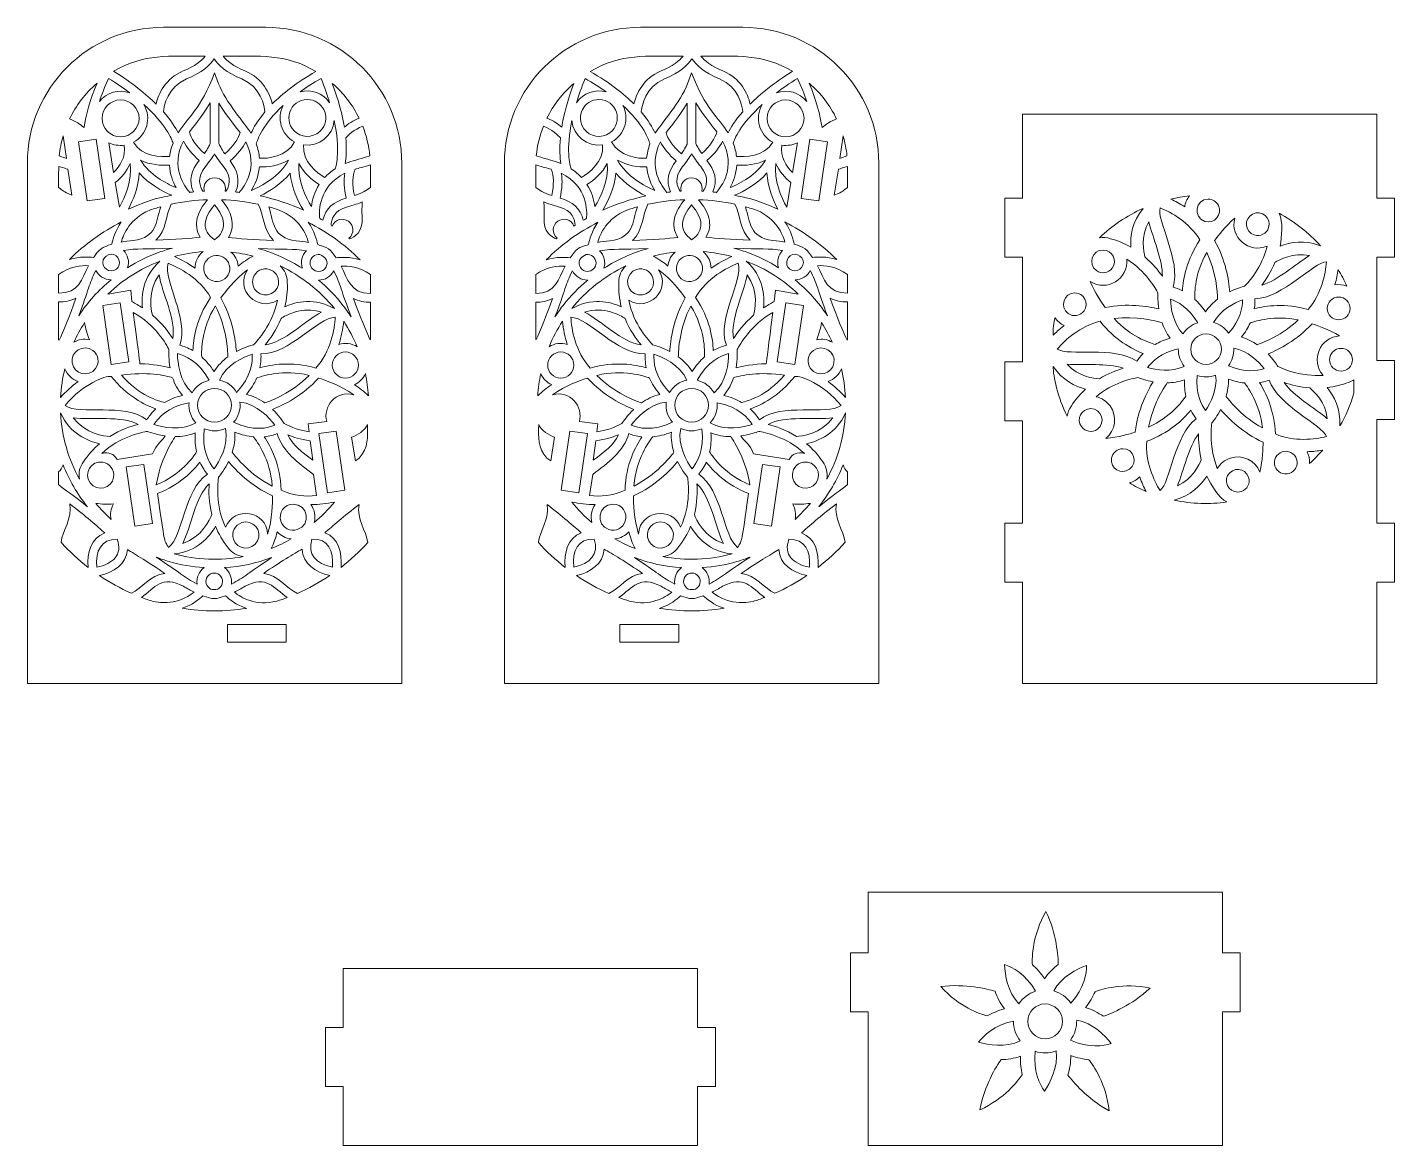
# Model space of a CAD drawing. Header units: inches. Extents: x 76 to 733, y 220 to 757.
import ezdxf

# ---------------------------------------------------------------- set-up
doc = ezdxf.new("R2010")
doc.units = ezdxf.units.IN
doc.header["$MEASUREMENT"] = 0
doc.layers.add('_U+0421_U+043B_U+043E_U+0439 1', color=7, linetype='Continuous')

# ---------------------------------------------------------------- blocks, each defined once
blk = doc.blocks.new('block 2')
at = {"layer": '_U+0421_U+043B_U+043E_U+0439 1', "color": 1, "lineweight": 9, "true_color": 0xff0000}
for points in [[(724.08, 646.99), (724.08, 597.21), (732.6, 597.21), (732.6, 568.89), (724.08, 568.89), (724.08, 519.12), (732.6, 519.12), (732.6, 490.79), (724.08, 490.79), (724.08, 442.2), (554, 442.2), (554, 490.77), (545.51, 490.77), (545.51, 519.1), (554, 519.1), (554, 568.36), (545.51, 568.36), (545.51, 596.69), (554, 596.69), (554, 646.98), (545.51, 646.98), (545.51, 675.31), (554, 675.31), (554, 715.66), (724.08, 715.66), (724.08, 675.31), (732.6, 675.31), (732.6, 646.98), (724.08, 646.98), (724.08, 646.99)], [(109.32, 703.6), (100.88, 702.37), (105.03, 673.94), (113.47, 675.17), (109.32, 703.6)], [(447.76, 675.17), (456.19, 673.94), (460.34, 702.37), (451.91, 703.6), (447.76, 675.17)], [(124.99, 596.58), (120.84, 625.01), (112.41, 623.78), (116.56, 595.35), (124.99, 596.58)], [(444.66, 595.35), (448.81, 623.78), (440.38, 625.01), (436.23, 596.58), (444.66, 595.35)], [(228.72, 534.96), (224.57, 563.39), (216.15, 562.17), (220.3, 533.74), (228.72, 534.96)], [(340.92, 533.74), (345.08, 562.17), (336.65, 563.39), (332.5, 534.96), (340.92, 533.74)], [(132.1, 547.38), (123.65, 546.14), (127.82, 517.72), (136.26, 518.95), (132.1, 547.38)], [(424.97, 518.95), (433.4, 517.72), (437.57, 546.14), (429.12, 547.38), (424.97, 518.95)], [(200.52, 470.54), (172.3, 470.54), (172.3, 462.06), (200.52, 462.06), (200.52, 470.54), (200.52, 470.54)], [(360.7, 462.06), (388.92, 462.06), (388.92, 470.54), (360.7, 470.54), (360.7, 462.06)], [(479.9, 284.4), (479.9, 220.18), (649.97, 220.18), (650.01, 284.39), (658.5, 284.4), (658.47, 312.73), (649.97, 312.72), (649.97, 341.89), (479.9, 341.89), (479.9, 312.73), (471.41, 312.72), (471.44, 284.39), (479.9, 284.4)]]:
    blk.add_lwpolyline(points, dxfattribs=at)
for points, knots in [([(255.98, 691.88), (255.98, 691.88), (255.98, 442.2), (255.98, 442.2), (255.98, 442.2), (76.25, 442.2), (76.25, 442.2), (76.25, 442.2), (76.25, 692.02), (76.25, 692.02), (76.25, 728.1), (105.45, 757.31), (141.54, 757.31), (141.54, 757.31), (190.69, 757.31), (190.69, 757.31), (226.83, 757.31), (256.05, 728.02), (255.98, 691.88)], [0, 0, 0, 0, 1, 1, 1, 2, 2, 2, 3, 3, 3, 4, 4, 4, 5, 5, 5, 6, 6, 6, 6]), ([(370.54, 757.31), (370.54, 757.31), (419.69, 757.31), (419.69, 757.31), (455.77, 757.31), (484.98, 728.1), (484.97, 692.02), (484.97, 692.02), (484.97, 442.2), (484.97, 442.2), (484.97, 442.2), (305.25, 442.2), (305.25, 442.2), (305.25, 442.2), (305.25, 691.88), (305.25, 691.88), (305.17, 728.02), (334.39, 757.31), (370.54, 757.31)], [0, 0, 0, 0, 1, 1, 1, 2, 2, 2, 3, 3, 3, 4, 4, 4, 5, 5, 5, 6, 6, 6, 6]), ([(117.67, 736.21), (126.69, 730.54), (133.25, 725.19), (138.01, 720.48), (139.19, 725.31), (142.41, 732.82), (151.12, 736.34), (156.72, 738.6), (159.88, 741.32), (161.63, 743.41), (144.2, 743.41), (132.4, 744.82), (117.67, 736.21)], [0, 0, 0, 0, 1, 1, 1, 2, 2, 2, 3, 3, 3, 4, 4, 4, 4]), ([(152.68, 732.49), (143.55, 728.8), (141.85, 719.53), (141.54, 716.74), (145.18, 712.6), (147.35, 709.12), (148.63, 706.57), (153.09, 713.87), (159.48, 717.91), (166.14, 735.48), (166.14, 735.48), (168.06, 730.24), (168.06, 730.24), (171.35, 721.4), (180.84, 710.99), (183.59, 706.44), (184.82, 709.08), (186.88, 712.63), (190.31, 716.7), (190.01, 719.45), (188.34, 728.78), (179.16, 732.49), (171.65, 735.52), (167.83, 739.41), (165.92, 742.18), (164.02, 739.41), (160.19, 735.52), (152.68, 732.49)], [0, 0, 0, 0, 1, 1, 1, 2, 2, 2, 3, 3, 3, 4, 4, 4, 5, 5, 5, 6, 6, 6, 7, 7, 7, 8, 8, 8, 9, 9, 9, 9]), ([(170.21, 743.41), (171.95, 741.32), (175.12, 738.6), (180.72, 736.34), (189.4, 732.83), (192.63, 725.36), (193.82, 720.54), (198.64, 725.4), (205.38, 730.76), (214.77, 736.08), (199.91, 744.86), (187.94, 743.41), (170.21, 743.41)], [0, 0, 0, 0, 1, 1, 1, 2, 2, 2, 3, 3, 3, 4, 4, 4, 4]), ([(346.45, 736.08), (355.85, 730.76), (362.58, 725.4), (367.4, 720.54), (368.6, 725.36), (371.82, 732.83), (380.51, 736.34), (386.11, 738.6), (389.27, 741.32), (391.02, 743.41), (373.28, 743.41), (361.31, 744.86), (346.45, 736.08)], [0, 0, 0, 0, 1, 1, 1, 2, 2, 2, 3, 3, 3, 4, 4, 4, 4]), ([(395.3, 742.18), (393.4, 739.41), (389.57, 735.52), (382.06, 732.49), (372.89, 728.78), (371.21, 719.45), (370.92, 716.7), (374.35, 712.63), (376.41, 709.08), (377.63, 706.44), (380.38, 710.99), (389.87, 721.4), (393.16, 730.24), (393.16, 730.24), (395.08, 735.48), (395.08, 735.48), (401.74, 717.91), (408.13, 713.87), (412.59, 706.57), (413.87, 709.12), (416.04, 712.6), (419.68, 716.74), (419.37, 719.53), (417.67, 728.8), (408.54, 732.49), (401.03, 735.52), (397.2, 739.41), (395.3, 742.18)], [0, 0, 0, 0, 1, 1, 1, 2, 2, 2, 3, 3, 3, 4, 4, 4, 5, 5, 5, 6, 6, 6, 7, 7, 7, 8, 8, 8, 9, 9, 9, 9]), ([(399.59, 743.41), (401.34, 741.32), (404.5, 738.6), (410.1, 736.34), (418.82, 732.82), (422.03, 725.31), (423.22, 720.48), (427.97, 725.19), (434.53, 730.54), (443.55, 736.21), (428.82, 744.82), (417.02, 743.41), (399.59, 743.41)], [0, 0, 0, 0, 1, 1, 1, 2, 2, 2, 3, 3, 3, 4, 4, 4, 4]), ([(96.54, 713.36), (99.42, 712.21), (101.75, 710.6), (103.45, 709.17), (104.36, 715.1), (106.24, 722.21), (109.7, 730.49), (103.97, 725.53), (99.62, 719.76), (96.54, 713.36)], [0, 0, 0, 0, 1, 1, 1, 2, 2, 2, 3, 3, 3, 3]), ([(110.82, 721.66), (114.24, 725.98), (120.02, 727.77), (125.39, 725.84), (122.44, 728.08), (119.09, 730.41), (115.26, 732.81), (113.42, 728.82), (111.97, 725.11), (110.82, 721.66)], [0, 0, 0, 0, 1, 1, 1, 2, 2, 2, 3, 3, 3, 3]), ([(217.26, 732.71), (213.45, 730.57), (210.11, 728.43), (207.16, 726.32), (212.41, 727.76), (218.13, 725.86), (221.37, 721.11), (220.3, 724.67), (218.96, 728.52), (217.26, 732.71)], [0, 0, 0, 0, 1, 1, 1, 2, 2, 2, 3, 3, 3, 3]), ([(222.62, 730.4), (225.71, 722.12), (227.48, 715.14), (228.42, 709.36), (230.15, 710.82), (232.56, 712.49), (235.54, 713.65), (232.43, 719.99), (228.15, 725.59), (222.62, 730.4)], [0, 0, 0, 0, 1, 1, 1, 2, 2, 2, 3, 3, 3, 3]), ([(325.68, 713.65), (328.66, 712.49), (331.07, 710.82), (332.8, 709.36), (333.74, 715.14), (335.51, 722.12), (338.6, 730.4), (333.08, 725.59), (328.79, 719.99), (325.68, 713.65)], [0, 0, 0, 0, 1, 1, 1, 2, 2, 2, 3, 3, 3, 3]), ([(339.86, 721.11), (343.09, 725.86), (348.82, 727.76), (354.06, 726.32), (351.11, 728.43), (347.77, 730.57), (343.96, 732.71), (342.27, 728.52), (340.93, 724.67), (339.86, 721.11)], [0, 0, 0, 0, 1, 1, 1, 2, 2, 2, 3, 3, 3, 3]), ([(445.97, 732.81), (442.13, 730.41), (438.78, 728.08), (435.83, 725.84), (441.2, 727.77), (446.98, 725.98), (450.4, 721.66), (449.25, 725.11), (447.8, 728.82), (445.97, 732.81)], [0, 0, 0, 0, 1, 1, 1, 2, 2, 2, 3, 3, 3, 3]), ([(451.52, 730.49), (454.99, 722.21), (456.86, 715.1), (457.77, 709.17), (459.47, 710.6), (461.81, 712.21), (464.69, 713.36), (461.6, 719.76), (457.25, 725.53), (451.52, 730.49)], [0, 0, 0, 0, 1, 1, 1, 2, 2, 2, 3, 3, 3, 3]), ([(129.88, 713.59), (129.88, 718.48), (125.9, 722.45), (121.02, 722.45), (116.13, 722.45), (112.15, 718.48), (112.15, 713.59), (112.15, 708.71), (116.13, 704.73), (121.02, 704.73), (125.9, 704.73), (129.88, 708.71), (129.88, 713.59)], [0, 0, 0, 0, 1, 1, 1, 2, 2, 2, 3, 3, 3, 4, 4, 4, 4]), ([(210.64, 722.64), (202, 722.64), (198.56, 711.6), (205.42, 706.61), (209.38, 703.73), (214.92, 704.61), (217.8, 708.57), (222.05, 714.42), (217.84, 722.64), (210.64, 722.64)], [0, 0, 0, 0, 1, 1, 1, 2, 2, 2, 3, 3, 3, 3]), ([(343.43, 708.57), (346.3, 704.61), (351.84, 703.73), (355.8, 706.61), (362.67, 711.6), (359.23, 722.64), (350.58, 722.64), (343.39, 722.64), (339.17, 714.42), (343.43, 708.57)], [0, 0, 0, 0, 1, 1, 1, 2, 2, 2, 3, 3, 3, 3]), ([(440.21, 704.73), (445.09, 704.73), (449.07, 708.71), (449.07, 713.59), (449.07, 718.48), (445.09, 722.45), (440.21, 722.45), (435.32, 722.45), (431.35, 718.48), (431.35, 713.59), (431.35, 708.71), (435.32, 704.73), (440.21, 704.73)], [0, 0, 0, 0, 1, 1, 1, 2, 2, 2, 3, 3, 3, 4, 4, 4, 4]), ([(127.15, 702.11), (131.19, 695.02), (140.78, 695.01), (144.56, 695.31), (144.8, 697.33), (145.31, 699.45), (146.18, 701.66), (145.58, 703.56), (142.79, 710.65), (132.2, 720.22), (136.03, 713.79), (133.64, 705.6), (127.15, 702.11)], [0, 0, 0, 0, 1, 1, 1, 2, 2, 2, 3, 3, 3, 4, 4, 4, 4]), ([(164.02, 721.02), (159.75, 713.95), (155.29, 708.79), (154.05, 707.14), (154.76, 703.89), (157.17, 700.38), (161.25, 696.69), (162.89, 699.1), (163.72, 700.79), (164.01, 701.46), (164.01, 701.46), (164.02, 721.02), (164.02, 721.02)], [0, 0, 0, 0, 1, 1, 1, 2, 2, 2, 3, 3, 3, 4, 4, 4, 4]), ([(178.37, 706.78), (176.98, 708.69), (172.53, 713.73), (168.18, 720.96), (168.18, 720.96), (168.17, 701.45), (168.17, 701.45), (168.46, 700.78), (169.31, 699.02), (171.03, 696.51), (175.09, 700.13), (177.55, 703.57), (178.37, 706.78)], [0, 0, 0, 0, 1, 1, 1, 2, 2, 2, 3, 3, 3, 4, 4, 4, 4]), ([(199.1, 719.79), (189.28, 710.73), (186.65, 703.28), (186.1, 701.32), (187.01, 698.9), (187.51, 696.59), (187.68, 694.41), (191.53, 694.29), (200.67, 694.85), (204.48, 702.31), (198.02, 705.79), (195.86, 713.62), (199.1, 719.79)], [0, 0, 0, 0, 1, 1, 1, 2, 2, 2, 3, 3, 3, 4, 4, 4, 4]), ([(356.74, 702.31), (360.55, 694.85), (369.7, 694.29), (373.54, 694.41), (373.72, 696.59), (374.21, 698.9), (375.12, 701.32), (374.57, 703.28), (371.95, 710.73), (362.13, 719.79), (365.36, 713.62), (363.2, 705.79), (356.74, 702.31)], [0, 0, 0, 0, 1, 1, 1, 2, 2, 2, 3, 3, 3, 4, 4, 4, 4]), ([(390.19, 696.51), (391.92, 699.02), (392.76, 700.78), (393.05, 701.45), (393.05, 701.45), (393.04, 720.96), (393.04, 720.96), (388.69, 713.73), (384.25, 708.69), (382.85, 706.78), (383.67, 703.57), (386.14, 700.13), (390.19, 696.51)], [0, 0, 0, 0, 1, 1, 1, 2, 2, 2, 3, 3, 3, 4, 4, 4, 4]), ([(397.21, 701.46), (397.51, 700.79), (398.33, 699.1), (399.97, 696.69), (404.05, 700.38), (406.46, 703.89), (407.18, 707.14), (405.93, 708.79), (401.47, 713.95), (397.2, 721.02), (397.2, 721.02), (397.21, 701.46), (397.21, 701.46)], [0, 0, 0, 0, 1, 1, 1, 2, 2, 2, 3, 3, 3, 4, 4, 4, 4]), ([(429.02, 720.22), (418.43, 710.65), (415.64, 703.56), (415.05, 701.66), (415.91, 699.45), (416.42, 697.33), (416.67, 695.31), (420.44, 695.01), (430.03, 695.02), (434.07, 702.11), (427.58, 705.6), (425.19, 713.79), (429.02, 720.22)], [0, 0, 0, 0, 1, 1, 1, 2, 2, 2, 3, 3, 3, 4, 4, 4, 4]), ([(223.57, 712.57), (222.9, 705.19), (216.23, 699.87), (208.85, 700.88), (207.95, 692.78), (215.7, 687.13), (218.93, 685.16), (220.31, 686.64), (221.97, 688.06), (223.97, 689.34), (224.6, 691.22), (226.51, 698.6), (223.57, 712.57)], [0, 0, 0, 0, 1, 1, 1, 2, 2, 2, 3, 3, 3, 4, 4, 4, 4]), ([(229.09, 704.26), (229.6, 698.77), (229.31, 694.68), (228.84, 691.86), (232.83, 693.52), (234.31, 693.49), (240.68, 695.57), (240.19, 700.51), (239.02, 705.3), (237.23, 709.83), (233.09, 708.26), (230.2, 705.47), (229.09, 704.26)], [0, 0, 0, 0, 1, 1, 1, 2, 2, 2, 3, 3, 3, 4, 4, 4, 4]), ([(323.99, 709.83), (322.2, 705.3), (321.03, 700.51), (320.55, 695.57), (326.92, 693.49), (328.4, 693.52), (332.38, 691.86), (331.92, 694.68), (331.63, 698.77), (332.14, 704.26), (331.02, 705.47), (328.14, 708.26), (323.99, 709.83)], [0, 0, 0, 0, 1, 1, 1, 2, 2, 2, 3, 3, 3, 4, 4, 4, 4]), ([(337.26, 689.34), (339.25, 688.06), (340.91, 686.64), (342.3, 685.16), (345.52, 687.13), (353.28, 692.78), (352.38, 700.88), (344.99, 699.87), (338.33, 705.19), (337.65, 712.57), (334.71, 698.6), (336.62, 691.22), (337.26, 689.34)], [0, 0, 0, 0, 1, 1, 1, 2, 2, 2, 3, 3, 3, 4, 4, 4, 4]), ([(91.54, 695.51), (93.81, 694.77), (93.62, 694.69), (95, 694.31), (95, 694.31), (93.4, 705.16), (93.4, 705.16), (92.49, 702.03), (91.86, 698.81), (91.54, 695.51)], [0, 0, 0, 0, 1, 1, 1, 2, 2, 2, 3, 3, 3, 3]), ([(151.22, 702.69), (144.63, 690.04), (151.91, 680.56), (154.2, 678.03), (154.79, 678.1), (155.39, 678.16), (155.98, 678.22), (153.5, 683.61), (155.02, 688.7), (158.76, 693.35), (155.18, 696.53), (152.68, 699.62), (151.22, 702.69)], [0, 0, 0, 0, 1, 1, 1, 2, 2, 2, 3, 3, 3, 4, 4, 4, 4]), ([(181.11, 702.34), (179.6, 699.33), (177.08, 696.29), (173.53, 693.17), (177.19, 688.66), (178.58, 683.47), (176.17, 678.23), (176.77, 678.17), (177.36, 678.11), (177.96, 678.04), (180.23, 680.55), (187.37, 689.88), (181.11, 702.34)], [0, 0, 0, 0, 1, 1, 1, 2, 2, 2, 3, 3, 3, 4, 4, 4, 4]), ([(383.26, 678.04), (383.86, 678.11), (384.46, 678.17), (385.05, 678.23), (382.64, 683.47), (384.03, 688.66), (387.69, 693.17), (384.14, 696.29), (381.63, 699.33), (380.12, 702.34), (373.85, 689.88), (380.99, 680.55), (383.26, 678.04)], [0, 0, 0, 0, 1, 1, 1, 2, 2, 2, 3, 3, 3, 4, 4, 4, 4]), ([(402.46, 693.35), (406.2, 688.7), (407.73, 683.61), (405.24, 678.22), (405.84, 678.16), (406.43, 678.1), (407.02, 678.03), (409.32, 680.56), (416.59, 690.04), (410, 702.69), (408.54, 699.62), (406.04, 696.53), (402.46, 693.35)], [0, 0, 0, 0, 1, 1, 1, 2, 2, 2, 3, 3, 3, 4, 4, 4, 4]), ([(467.82, 705.16), (467.82, 705.16), (466.23, 694.31), (466.23, 694.31), (467.6, 694.69), (467.41, 694.77), (469.69, 695.51), (469.37, 698.81), (468.73, 702.03), (467.82, 705.16)], [0, 0, 0, 0, 1, 1, 1, 2, 2, 2, 3, 3, 3, 3]), ([(122.78, 700.71), (120.08, 700.34), (117.52, 700.81), (115.31, 701.89), (115.31, 701.89), (117.66, 687.57), (117.66, 687.57), (120.67, 690.55), (123.67, 695.06), (122.78, 700.71)], [0, 0, 0, 0, 1, 1, 1, 2, 2, 2, 3, 3, 3, 3]), ([(166.08, 696.51), (165.1, 694.89), (163.7, 692.82), (161.74, 690.42), (157.28, 684.95), (159.14, 680.6), (160.56, 678.58), (160.78, 678.59), (160.99, 678.6), (161.21, 678.61), (160.33, 681.92), (162.85, 685.06), (166.17, 685.06), (169.5, 685.06), (172.01, 681.91), (171.13, 678.6), (171.29, 678.59), (171.44, 678.59), (171.59, 678.58), (173.01, 680.6), (174.87, 684.95), (170.41, 690.42), (168.45, 692.81), (167.05, 694.89), (166.08, 696.51)], [0, 0, 0, 0, 1, 1, 1, 2, 2, 2, 3, 3, 3, 4, 4, 4, 5, 5, 5, 6, 6, 6, 7, 7, 7, 8, 8, 8, 8]), ([(390.82, 690.42), (386.36, 684.95), (388.21, 680.6), (389.63, 678.58), (389.78, 678.59), (389.94, 678.59), (390.09, 678.6), (389.21, 681.91), (391.72, 685.06), (395.05, 685.06), (398.38, 685.06), (400.89, 681.92), (400.01, 678.61), (400.23, 678.6), (400.45, 678.59), (400.67, 678.58), (402.08, 680.6), (403.94, 684.95), (399.48, 690.42), (397.52, 692.82), (396.12, 694.89), (395.14, 696.51), (394.17, 694.89), (392.77, 692.81), (390.82, 690.42)], [0, 0, 0, 0, 1, 1, 1, 2, 2, 2, 3, 3, 3, 4, 4, 4, 5, 5, 5, 6, 6, 6, 7, 7, 7, 8, 8, 8, 8]), ([(443.56, 687.57), (443.56, 687.57), (445.92, 701.89), (445.92, 701.89), (443.71, 700.81), (441.14, 700.34), (438.44, 700.71), (437.55, 695.06), (440.55, 690.55), (443.56, 687.57)], [0, 0, 0, 0, 1, 1, 1, 2, 2, 2, 3, 3, 3, 3]), ([(91.28, 680.41), (93.36, 679.01), (93.14, 678.35), (97.62, 676.76), (97.62, 676.76), (95.62, 689.19), (95.62, 689.19), (94.2, 689.58), (94.59, 689.49), (91.3, 690.53), (91.28, 688.9), (91.28, 693.55), (91.28, 680.41)], [0, 0, 0, 0, 1, 1, 1, 2, 2, 2, 3, 3, 3, 4, 4, 4, 4]), ([(118.48, 682.71), (118.48, 682.71), (120.45, 670.91), (120.45, 670.91), (123.16, 675.73), (126.66, 683.81), (125.66, 691.98), (124.03, 688.15), (121.23, 684.99), (118.48, 682.71)], [0, 0, 0, 0, 1, 1, 1, 2, 2, 2, 3, 3, 3, 3]), ([(147.61, 680.33), (146.08, 683.12), (144.68, 686.79), (144.42, 691.11), (140.43, 690.81), (135.15, 691.25), (130.63, 693.49), (134.96, 686.45), (142.62, 682.36), (147.61, 680.33)], [0, 0, 0, 0, 1, 1, 1, 2, 2, 2, 3, 3, 3, 3]), ([(183.77, 679), (188.69, 681.09), (197.32, 685.7), (201.68, 693.57), (197.14, 690.85), (191.7, 690.1), (187.65, 690.23), (187.21, 685.59), (185.46, 681.74), (183.77, 679)], [0, 0, 0, 0, 1, 1, 1, 2, 2, 2, 3, 3, 3, 3]), ([(212.59, 671.23), (212.99, 674.39), (214.02, 678.19), (216.35, 681.83), (212.94, 683.93), (208.93, 687.39), (206.59, 691.88), (205.94, 683.61), (209.74, 675.8), (212.59, 671.23)], [0, 0, 0, 0, 1, 1, 1, 2, 2, 2, 3, 3, 3, 3]), ([(240.91, 691.28), (236.82, 689.99), (235.68, 689.79), (233.56, 689.14), (232.22, 686.09), (232.12, 681.84), (233.25, 676.46), (237.56, 678.01), (238.86, 679.05), (240.94, 680.4), (240.94, 693.28), (240.95, 689.55), (240.91, 691.28)], [0, 0, 0, 0, 1, 1, 1, 2, 2, 2, 3, 3, 3, 4, 4, 4, 4]), ([(320.28, 680.4), (322.36, 679.05), (323.66, 678.01), (327.98, 676.46), (329.11, 681.84), (329, 686.09), (327.67, 689.14), (325.54, 689.79), (324.4, 689.99), (320.31, 691.28), (320.28, 689.55), (320.28, 693.28), (320.28, 680.4)], [0, 0, 0, 0, 1, 1, 1, 2, 2, 2, 3, 3, 3, 4, 4, 4, 4]), ([(354.64, 691.88), (352.29, 687.39), (348.28, 683.93), (344.87, 681.83), (347.21, 678.19), (348.23, 674.39), (348.64, 671.23), (351.48, 675.8), (355.28, 683.61), (354.64, 691.88)], [0, 0, 0, 0, 1, 1, 1, 2, 2, 2, 3, 3, 3, 3]), ([(373.57, 690.23), (369.52, 690.1), (364.09, 690.85), (359.54, 693.57), (363.9, 685.7), (372.53, 681.09), (377.45, 679), (375.76, 681.74), (374.02, 685.59), (373.57, 690.23)], [0, 0, 0, 0, 1, 1, 1, 2, 2, 2, 3, 3, 3, 3]), ([(430.6, 693.49), (426.07, 691.25), (420.79, 690.81), (416.8, 691.11), (416.54, 686.79), (415.14, 683.12), (413.62, 680.33), (418.6, 682.36), (426.27, 686.45), (430.6, 693.49)], [0, 0, 0, 0, 1, 1, 1, 2, 2, 2, 3, 3, 3, 3]), ([(435.56, 691.98), (434.56, 683.81), (438.06, 675.73), (440.77, 670.91), (440.77, 670.91), (442.74, 682.71), (442.74, 682.71), (439.99, 684.99), (437.2, 688.15), (435.56, 691.98)], [0, 0, 0, 0, 1, 1, 1, 2, 2, 2, 3, 3, 3, 3]), ([(469.92, 690.53), (466.63, 689.49), (467.02, 689.58), (465.6, 689.19), (465.6, 689.19), (463.6, 676.76), (463.6, 676.76), (468.09, 678.35), (467.86, 679.01), (469.94, 680.41), (469.94, 693.55), (469.95, 688.9), (469.92, 690.53)], [0, 0, 0, 0, 1, 1, 1, 2, 2, 2, 3, 3, 3, 4, 4, 4, 4]), ([(124.73, 670.01), (136.36, 675.12), (140.61, 675.62), (145.56, 676.64), (141.03, 678.52), (134.74, 681.89), (129.97, 687.36), (129.61, 680.57), (127.05, 674.35), (124.73, 670.01)], [0, 0, 0, 0, 1, 1, 1, 2, 2, 2, 3, 3, 3, 3]), ([(208.73, 669.51), (206.18, 673.7), (203.09, 680.09), (202.45, 687.29), (198.18, 682.03), (192.48, 678.51), (188.07, 676.36), (195.52, 674.74), (202.48, 672.35), (208.73, 669.51)], [0, 0, 0, 0, 1, 1, 1, 2, 2, 2, 3, 3, 3, 3]), ([(228.65, 687.2), (215.92, 680.84), (216.2, 668.94), (216.57, 665.53), (217.09, 665.24), (217.61, 664.94), (218.13, 664.63), (219.29, 670.43), (223.51, 673.65), (229.26, 675.21), (228.24, 679.89), (228.04, 683.86), (228.65, 687.2)], [0, 0, 0, 0, 1, 1, 1, 2, 2, 2, 3, 3, 3, 4, 4, 4, 4]), ([(331.96, 675.21), (337.72, 673.65), (341.93, 670.43), (343.09, 664.63), (343.61, 664.94), (344.13, 665.24), (344.65, 665.53), (345.02, 668.94), (345.3, 680.84), (332.57, 687.2), (333.19, 683.86), (332.98, 679.89), (331.96, 675.21)], [0, 0, 0, 0, 1, 1, 1, 2, 2, 2, 3, 3, 3, 4, 4, 4, 4]), ([(373.16, 676.36), (368.74, 678.51), (363.04, 682.03), (358.77, 687.29), (358.13, 680.09), (355.05, 673.7), (352.49, 669.51), (358.75, 672.35), (365.7, 674.74), (373.16, 676.36)], [0, 0, 0, 0, 1, 1, 1, 2, 2, 2, 3, 3, 3, 3]), ([(431.25, 687.36), (426.48, 681.89), (420.2, 678.52), (415.66, 676.64), (420.61, 675.62), (424.86, 675.12), (436.49, 670.01), (434.17, 674.35), (431.61, 680.57), (431.25, 687.36)], [0, 0, 0, 0, 1, 1, 1, 2, 2, 2, 3, 3, 3, 3]), ([(625.21, 674.85), (627.45, 673.76), (629.17, 672.85), (631.81, 671.04), (632.1, 672.93), (632.8, 674.69), (634.13, 676.38), (631.09, 676.05), (628.12, 675.53), (625.21, 674.85)], [0, 0, 0, 0, 1, 1, 1, 2, 2, 2, 3, 3, 3, 3]), ([(121.32, 654.2), (123.01, 654.5), (124.94, 654.73), (127.12, 654.88), (138.74, 656.63), (137.71, 663.55), (140.29, 671.11), (138.41, 670.6), (136.54, 670.03), (134.69, 669.41), (125.57, 665.34), (122.4, 658.16), (121.32, 654.2)], [0, 0, 0, 0, 1, 1, 1, 2, 2, 2, 3, 3, 3, 4, 4, 4, 4]), ([(145.34, 672.35), (142.56, 667.31), (143.17, 659.99), (137.97, 655.12), (147, 655.34), (154.83, 656.03), (159.22, 656.49), (155.47, 662.59), (158.11, 669.1), (162.79, 674.51), (156.88, 674.32), (151.04, 673.58), (145.34, 672.35)], [0, 0, 0, 0, 1, 1, 1, 2, 2, 2, 3, 3, 3, 4, 4, 4, 4]), ([(166.09, 655.31), (172.43, 659.83), (171.33, 665.96), (166.1, 671.99), (160.74, 665.91), (159.51, 659.77), (166.09, 655.31)], [0, 0, 0, 0, 1, 1, 1, 2, 2, 2, 2]), ([(169.4, 674.52), (174.1, 669.01), (176.55, 662.49), (172.75, 656.38), (177.03, 655.92), (185.11, 655.18), (194.48, 654.96), (189.24, 659.86), (189.91, 667.24), (187.04, 672.3), (181.27, 673.56), (175.37, 674.31), (169.4, 674.52)], [0, 0, 0, 0, 1, 1, 1, 2, 2, 2, 3, 3, 3, 4, 4, 4, 4]), ([(211.16, 654.03), (210.1, 658.09), (206.85, 665.5), (197.17, 669.52), (195.5, 670.08), (193.82, 670.59), (192.13, 671.05), (194.76, 663.45), (193.65, 656.47), (205.33, 654.71), (207.53, 654.56), (209.47, 654.32), (211.16, 654.03)], [0, 0, 0, 0, 1, 1, 1, 2, 2, 2, 3, 3, 3, 4, 4, 4, 4]), ([(237.05, 673.48), (235.3, 672.74), (232.95, 671.88), (229.95, 671.09), (223.13, 669.29), (222.08, 664.69), (222.04, 662.21), (222.22, 662.1), (222.4, 661.98), (222.59, 661.86), (223.83, 665.05), (227.71, 666.11), (230.39, 664.16), (233.09, 662.2), (233.26, 658.17), (230.61, 656.02), (230.72, 655.92), (230.84, 655.82), (230.96, 655.72), (233.3, 656.53), (237.36, 658.95), (236.96, 666), (236.79, 669.09), (236.88, 671.59), (237.05, 673.48)], [0, 0, 0, 0, 1, 1, 1, 2, 2, 2, 3, 3, 3, 4, 4, 4, 5, 5, 5, 6, 6, 6, 7, 7, 7, 8, 8, 8, 8]), ([(324.26, 666), (323.87, 658.95), (327.93, 656.53), (330.26, 655.72), (330.38, 655.82), (330.5, 655.92), (330.62, 656.02), (327.96, 658.17), (328.14, 662.2), (330.83, 664.16), (333.52, 666.11), (337.4, 665.05), (338.64, 661.86), (338.82, 661.98), (339, 662.1), (339.19, 662.21), (339.14, 664.69), (338.09, 669.29), (331.27, 671.09), (328.28, 671.88), (325.92, 672.74), (324.18, 673.48), (324.34, 671.59), (324.43, 669.09), (324.26, 666)], [0, 0, 0, 0, 1, 1, 1, 2, 2, 2, 3, 3, 3, 4, 4, 4, 5, 5, 5, 6, 6, 6, 7, 7, 7, 8, 8, 8, 8]), ([(355.89, 654.71), (367.57, 656.47), (366.47, 663.45), (369.1, 671.05), (367.4, 670.59), (365.72, 670.08), (364.06, 669.52), (354.37, 665.5), (351.13, 658.09), (350.06, 654.03), (351.75, 654.32), (353.69, 654.56), (355.89, 654.71)], [0, 0, 0, 0, 1, 1, 1, 2, 2, 2, 3, 3, 3, 4, 4, 4, 4]), ([(374.18, 672.3), (371.32, 667.24), (371.98, 659.86), (366.74, 654.96), (376.11, 655.18), (384.19, 655.92), (388.48, 656.38), (384.68, 662.49), (387.12, 669.01), (391.82, 674.52), (385.85, 674.31), (379.95, 673.56), (374.18, 672.3)], [0, 0, 0, 0, 1, 1, 1, 2, 2, 2, 3, 3, 3, 4, 4, 4, 4]), ([(395.12, 671.99), (389.89, 665.96), (388.79, 659.83), (395.14, 655.31), (401.71, 659.77), (400.48, 665.91), (395.12, 671.99)], [0, 0, 0, 0, 1, 1, 1, 2, 2, 2, 2]), ([(398.43, 674.51), (403.12, 669.1), (405.76, 662.59), (402.01, 656.49), (406.4, 656.03), (414.22, 655.34), (423.25, 655.12), (418.06, 659.99), (418.66, 667.31), (415.88, 672.35), (410.18, 673.58), (404.34, 674.32), (398.43, 674.51)], [0, 0, 0, 0, 1, 1, 1, 2, 2, 2, 3, 3, 3, 4, 4, 4, 4]), ([(426.53, 669.41), (424.68, 670.03), (422.82, 670.6), (420.93, 671.11), (423.51, 663.55), (422.48, 656.63), (434.1, 654.88), (436.29, 654.73), (438.22, 654.5), (439.9, 654.2), (438.82, 658.16), (435.65, 665.34), (426.53, 669.41)], [0, 0, 0, 0, 1, 1, 1, 2, 2, 2, 3, 3, 3, 4, 4, 4, 4]), ([(590.88, 656.21), (592.63, 656.48), (594.43, 656.34), (596.15, 655.79), (596.15, 655.79), (596.15, 655.79), (596.15, 655.79), (599.64, 654.86), (602.94, 653.49), (605.93, 651.78), (605.66, 656.97), (606.6, 664.01), (611.8, 670.32), (604.02, 666.82), (596.96, 662.03), (590.88, 656.21)], [0, 0, 0, 0, 1, 1, 1, 2, 2, 2, 3, 3, 3, 4, 4, 4, 5, 5, 5, 5]), ([(626.29, 632.53), (627.58, 632.15), (629.1, 631.59), (630.73, 630.76), (631.09, 636.55), (632.79, 645.8), (639.09, 655.22), (633.9, 663.74), (625.31, 668.43), (620.05, 670.64), (618.18, 664.59), (630.16, 645.44), (626.29, 632.53)], [0, 0, 0, 0, 1, 1, 1, 2, 2, 2, 3, 3, 3, 4, 4, 4, 4]), ([(641.44, 664.11), (641.44, 664.11), (641.44, 664.11), (641.44, 664.11), (646.03, 662.62), (650.21, 667.43), (647.99, 671.78), (647.02, 673.69), (645.09, 674.76), (643.13, 674.76), (636.91, 674.76), (635.6, 666), (641.44, 664.11)], [0, 0, 0, 0, 1, 1, 1, 2, 2, 2, 3, 3, 3, 4, 4, 4, 4]), ([(665.21, 657.58), (668.08, 656.65), (671.16, 658.22), (672.09, 661.09), (673.6, 665.74), (668.7, 669.83), (664.41, 667.64), (660.1, 665.44), (660.59, 659.08), (665.21, 657.58)], [0, 0, 0, 0, 1, 1, 1, 2, 2, 2, 3, 3, 3, 3]), ([(96.45, 645.8), (101.46, 647.35), (105.82, 647.06), (108.01, 646.74), (108.02, 646.74), (109.96, 649.38), (109.96, 649.38), (109.96, 649.38), (109.96, 649.38), (109.96, 649.38), (110.71, 650.42), (112.37, 651.66), (113.69, 652.1), (113.69, 652.1), (113.69, 652.1), (113.69, 652.1), (113.69, 652.1), (116.84, 653.14), (116.84, 653.15), (117.24, 655.32), (118.36, 659.54), (121.36, 663.81), (112.22, 659.16), (103.8, 653.1), (96.45, 645.8)], [0, 0, 0, 0, 1, 1, 1, 2, 2, 2, 3, 3, 3, 4, 4, 4, 5, 5, 5, 6, 6, 6, 7, 7, 7, 8, 8, 8, 8]), ([(224.44, 646.57), (226.62, 646.89), (230.95, 647.17), (235.94, 645.64), (228.6, 652.95), (220.19, 659.03), (211.06, 663.7), (214.09, 659.41), (215.21, 655.16), (215.62, 652.98), (216.83, 652.6), (216.55, 652.65), (218.74, 651.88), (218.74, 651.88), (218.76, 651.93), (218.76, 651.93), (219.9, 651.55), (221.64, 650.38), (222.5, 649.21), (222.5, 649.21), (222.5, 649.21), (222.5, 649.21), (222.5, 649.21), (224.44, 646.57), (224.44, 646.57)], [0, 0, 0, 0, 1, 1, 1, 2, 2, 2, 3, 3, 3, 4, 4, 4, 5, 5, 5, 6, 6, 6, 7, 7, 7, 8, 8, 8, 8]), ([(338.73, 649.21), (338.73, 649.21), (338.72, 649.21), (338.72, 649.21), (339.59, 650.38), (341.32, 651.55), (342.46, 651.93), (342.46, 651.93), (342.48, 651.88), (342.48, 651.88), (344.67, 652.65), (344.39, 652.6), (345.61, 652.98), (346.01, 655.16), (347.14, 659.41), (350.17, 663.7), (341.03, 659.03), (332.62, 652.95), (325.28, 645.64), (330.27, 647.17), (334.6, 646.89), (336.78, 646.57), (336.78, 646.57), (338.73, 649.21), (338.73, 649.21)], [0, 0, 0, 0, 1, 1, 1, 2, 2, 2, 3, 3, 3, 4, 4, 4, 5, 5, 5, 6, 6, 6, 7, 7, 7, 8, 8, 8, 8]), ([(439.87, 663.81), (442.87, 659.54), (443.98, 655.32), (444.38, 653.15), (444.39, 653.14), (447.53, 652.1), (447.53, 652.1), (447.53, 652.1), (447.53, 652.1), (447.53, 652.1), (448.85, 651.66), (450.51, 650.42), (451.27, 649.38), (451.27, 649.38), (451.26, 649.38), (451.26, 649.38), (451.26, 649.38), (453.21, 646.74), (453.21, 646.74), (455.4, 647.06), (459.76, 647.35), (464.77, 645.8), (457.42, 653.1), (449.01, 659.16), (439.87, 663.81)], [0, 0, 0, 0, 1, 1, 1, 2, 2, 2, 3, 3, 3, 4, 4, 4, 5, 5, 5, 6, 6, 6, 7, 7, 7, 8, 8, 8, 8]), ([(612.71, 647.01), (616.36, 643.88), (619.12, 640.53), (621.08, 637.75), (621.34, 645.68), (616.46, 656.15), (614.62, 663.89), (610.6, 656.89), (612.08, 649.38), (612.71, 647.01)], [0, 0, 0, 0, 1, 1, 1, 2, 2, 2, 3, 3, 3, 3]), ([(646.19, 654.91), (651.42, 645.53), (653, 636), (653.46, 630.3), (656.55, 631.81), (659.24, 632.64), (660.58, 633), (662.42, 634.87), (668.86, 642.01), (671.38, 652.25), (662.66, 648.51), (653.43, 656.46), (655.81, 665.65), (651.34, 661.7), (647.84, 657.19), (646.19, 654.91)], [0, 0, 0, 0, 1, 1, 1, 2, 2, 2, 3, 3, 3, 4, 4, 4, 5, 5, 5, 5]), ([(677.1, 667.98), (679.1, 663.99), (678.47, 656.61), (677.57, 652.25), (682.41, 654.1), (689.39, 655.4), (696.98, 652.41), (691.31, 658.67), (684.59, 663.95), (677.1, 667.98)], [0, 0, 0, 0, 1, 1, 1, 2, 2, 2, 3, 3, 3, 3]), ([(145.91, 651.28), (132.34, 650.54), (129.4, 651.33), (122.41, 650.16), (124.48, 648.05), (125.37, 644.89), (124.35, 641.8), (129.1, 644.82), (134.19, 647.33), (139.55, 649.28), (139.55, 649.28), (139.54, 649.29), (139.54, 649.29), (141.8, 650.1), (144.21, 650.82), (145.91, 651.28)], [0, 0, 0, 0, 1, 1, 1, 2, 2, 2, 3, 3, 3, 4, 4, 4, 5, 5, 5, 5]), ([(210.25, 649.96), (203.33, 651.15), (200.19, 650.39), (187.03, 651.08), (194.62, 648.97), (201.75, 645.74), (208.23, 641.58), (207.24, 644.59), (208.08, 647.8), (210.25, 649.96)], [0, 0, 0, 0, 1, 1, 1, 2, 2, 2, 3, 3, 3, 3]), ([(352.99, 641.58), (359.47, 645.74), (366.6, 648.97), (374.19, 651.08), (361.03, 650.39), (357.9, 651.15), (350.97, 649.96), (353.14, 647.8), (353.98, 644.59), (352.99, 641.58)], [0, 0, 0, 0, 1, 1, 1, 2, 2, 2, 3, 3, 3, 3]), ([(421.68, 649.29), (421.68, 649.29), (421.67, 649.28), (421.67, 649.28), (427.04, 647.33), (432.13, 644.82), (436.87, 641.8), (435.85, 644.89), (436.75, 648.05), (438.81, 650.16), (431.82, 651.33), (428.89, 650.54), (415.31, 651.28), (417.01, 650.82), (419.42, 650.1), (421.68, 649.29)], [0, 0, 0, 0, 1, 1, 1, 2, 2, 2, 3, 3, 3, 4, 4, 4, 5, 5, 5, 5]), ([(589.41, 640.47), (591.85, 638.7), (595.27, 639.24), (597.04, 641.67), (597.04, 641.67), (597.04, 641.67), (597.04, 641.67), (599.67, 645.29), (597.06, 650.35), (592.63, 650.35), (587.35, 650.35), (585.14, 643.57), (589.41, 640.47)], [0, 0, 0, 0, 1, 1, 1, 2, 2, 2, 3, 3, 3, 4, 4, 4, 4]), ([(116.41, 648.36), (114.96, 648.36), (113.06, 646.82), (112.68, 645.65), (111.46, 641.89), (115.8, 638.78), (118.98, 641.15), (121.94, 643.56), (120.22, 648.36), (116.41, 648.36)], [0, 0, 0, 0, 1, 1, 1, 2, 2, 2, 3, 3, 3, 3]), ([(114.96, 629.2), (114.96, 629.2), (125.87, 631), (125.87, 631), (125.87, 631), (126.42, 625.6), (126.42, 625.6), (128.21, 624.69), (129.82, 623.6), (131.52, 622.53), (130.93, 628.35), (131.62, 637.68), (139.85, 644.95), (130.48, 641.38), (122.06, 636.01), (114.96, 629.2)], [0, 0, 0, 0, 1, 1, 1, 2, 2, 2, 3, 3, 3, 4, 4, 4, 5, 5, 5, 5]), ([(143.82, 643.98), (141.24, 635.64), (154.12, 617.47), (149.42, 604.59), (151.09, 604.18), (153.31, 603.43), (155.73, 602.02), (155.89, 607.52), (157.3, 617.46), (164.22, 627.55), (158.71, 636.98), (149.12, 641.88), (143.82, 643.98)], [0, 0, 0, 0, 1, 1, 1, 2, 2, 2, 3, 3, 3, 4, 4, 4, 4]), ([(156.73, 641.6), (156.76, 644.65), (158.13, 647.59), (160.57, 649.56), (155.86, 649.21), (151.28, 648.42), (146.86, 647.23), (150.39, 645.67), (153.49, 643.96), (156.73, 641.6)], [0, 0, 0, 0, 1, 1, 1, 2, 2, 2, 3, 3, 3, 3]), ([(161.57, 638.64), (163.14, 635.55), (166.91, 634.32), (170, 635.9), (173.09, 637.47), (174.31, 641.24), (172.74, 644.33), (171.16, 647.42), (167.39, 648.64), (164.31, 647.07), (161.21, 645.49), (160, 641.72), (161.57, 638.64)], [0, 0, 0, 0, 1, 1, 1, 2, 2, 2, 3, 3, 3, 4, 4, 4, 4]), ([(184.6, 647.43), (181.16, 648.32), (177.62, 648.96), (174, 649.35), (175.9, 647.69), (177.2, 645.35), (177.51, 642.66), (179.69, 644.47), (182.07, 646.13), (184.6, 647.43)], [0, 0, 0, 0, 1, 1, 1, 2, 2, 2, 3, 3, 3, 3]), ([(216.04, 640.06), (219.01, 640.06), (221, 643.16), (219.71, 645.87), (218.5, 647.27), (218.08, 647.53), (216.71, 648.13), (214.18, 648.55), (211.98, 646.58), (211.98, 644.13), (211.98, 641.89), (213.8, 640.06), (216.04, 640.06)], [0, 0, 0, 0, 1, 1, 1, 2, 2, 2, 3, 3, 3, 4, 4, 4, 4]), ([(349.24, 644.13), (349.24, 646.58), (347.05, 648.55), (344.52, 648.13), (343.14, 647.53), (342.73, 647.27), (341.51, 645.87), (340.22, 643.16), (342.22, 640.06), (345.18, 640.06), (347.42, 640.06), (349.24, 641.89), (349.24, 644.13)], [0, 0, 0, 0, 1, 1, 1, 2, 2, 2, 3, 3, 3, 4, 4, 4, 4]), ([(383.71, 642.66), (384.02, 645.35), (385.32, 647.69), (387.22, 649.35), (383.61, 648.96), (380.07, 648.32), (376.62, 647.43), (379.15, 646.13), (381.54, 644.47), (383.71, 642.66)], [0, 0, 0, 0, 1, 1, 1, 2, 2, 2, 3, 3, 3, 3]), ([(396.92, 647.07), (393.84, 648.64), (390.06, 647.42), (388.48, 644.33), (386.91, 641.24), (388.14, 637.47), (391.22, 635.9), (394.32, 634.32), (398.08, 635.55), (399.66, 638.64), (401.23, 641.72), (400.01, 645.49), (396.92, 647.07)], [0, 0, 0, 0, 1, 1, 1, 2, 2, 2, 3, 3, 3, 4, 4, 4, 4]), ([(397, 627.55), (403.93, 617.46), (405.33, 607.52), (405.49, 602.02), (407.92, 603.43), (410.13, 604.18), (411.8, 604.59), (407.1, 617.47), (419.99, 635.64), (417.4, 643.98), (412.1, 641.88), (402.51, 636.98), (397, 627.55)], [0, 0, 0, 0, 1, 1, 1, 2, 2, 2, 3, 3, 3, 4, 4, 4, 4]), ([(414.36, 647.23), (409.94, 648.42), (405.36, 649.21), (400.66, 649.56), (403.09, 647.59), (404.46, 644.65), (404.5, 641.6), (407.73, 643.96), (410.83, 645.67), (414.36, 647.23)], [0, 0, 0, 0, 1, 1, 1, 2, 2, 2, 3, 3, 3, 3]), ([(421.38, 644.95), (429.61, 637.68), (430.29, 628.35), (429.7, 622.53), (431.4, 623.6), (433.01, 624.69), (434.8, 625.6), (434.8, 625.6), (435.35, 631), (435.35, 631), (435.35, 631), (446.26, 629.2), (446.26, 629.2), (439.16, 636.01), (430.74, 641.38), (421.38, 644.95)], [0, 0, 0, 0, 1, 1, 1, 2, 2, 2, 3, 3, 3, 4, 4, 4, 5, 5, 5, 5]), ([(442.25, 641.15), (445.43, 638.78), (449.76, 641.89), (448.54, 645.65), (448.16, 646.82), (446.26, 648.36), (444.81, 648.36), (441.01, 648.36), (439.28, 643.56), (442.25, 641.15)], [0, 0, 0, 0, 1, 1, 1, 2, 2, 2, 3, 3, 3, 3]), ([(586.46, 635.23), (588.83, 629.75), (592.04, 625.04), (593.7, 622.77), (604.24, 624.84), (613.8, 623.4), (619.36, 622.07), (618.88, 625.48), (618.92, 628.3), (618.99, 629.68), (617.78, 632), (612.98, 640.33), (604.03, 645.9), (604.88, 636.45), (594.44, 630.12), (586.46, 635.23)], [0, 0, 0, 0, 1, 1, 1, 2, 2, 2, 3, 3, 3, 4, 4, 4, 5, 5, 5, 5]), ([(636.68, 626.66), (638.43, 625.09), (640.18, 623.14), (641.82, 620.73), (643.48, 623.13), (645.51, 625.11), (647.63, 626.73), (647.56, 630.2), (646.92, 639.6), (642.4, 649.17), (636.67, 639.13), (636.53, 629.78), (636.68, 626.66)], [0, 0, 0, 0, 1, 1, 1, 2, 2, 2, 3, 3, 3, 4, 4, 4, 4]), ([(699.87, 644.65), (693.54, 644.56), (678.99, 627.24), (665.54, 626.93), (665.59, 625.59), (665.52, 623.98), (665.24, 622.17), (670.85, 623.61), (680.17, 624.86), (691.08, 621.77), (697.58, 629.35), (699.39, 638.96), (699.87, 644.65)], [0, 0, 0, 0, 1, 1, 1, 2, 2, 2, 3, 3, 3, 4, 4, 4, 4]), ([(675.11, 644.33), (673.27, 639.89), (670.94, 636.23), (668.9, 633.51), (676.53, 635.71), (684.98, 643.59), (691.76, 647.72), (683.87, 649.39), (677.18, 645.66), (675.11, 644.33)], [0, 0, 0, 0, 1, 1, 1, 2, 2, 2, 3, 3, 3, 3]), ([(91.28, 638.64), (91.28, 638.64), (91.28, 629.63), (91.28, 629.63), (101.23, 629.46), (102.37, 636.68), (105.62, 642.81), (102.37, 642.99), (96.8, 642.56), (91.28, 638.64)], [0, 0, 0, 0, 1, 1, 1, 2, 2, 2, 3, 3, 3, 3]), ([(109.12, 640.51), (105.88, 634.28), (105.7, 631.25), (100.91, 618.81), (105.22, 625.31), (110.46, 631.13), (116.45, 636.07), (113.19, 636.07), (110.48, 637.91), (109.12, 640.51)], [0, 0, 0, 0, 1, 1, 1, 2, 2, 2, 3, 3, 3, 3]), ([(136.36, 618.99), (140.95, 615.12), (144.11, 610.87), (146.01, 607.85), (147.74, 616.81), (140.91, 629.85), (139.46, 638.41), (133.69, 630.52), (135.71, 621.32), (136.36, 618.99)], [0, 0, 0, 0, 1, 1, 1, 2, 2, 2, 3, 3, 3, 3]), ([(169.13, 627.35), (174.87, 617.3), (176.26, 606.99), (176.57, 601.62), (180.22, 603.57), (183.51, 604.53), (184.83, 604.88), (186.57, 606.61), (194.06, 614.69), (196.3, 626.31), (186.92, 620.23), (175.53, 631.37), (181.97, 640.89), (175.76, 636.27), (170.9, 629.83), (169.13, 627.35)], [0, 0, 0, 0, 1, 1, 1, 2, 2, 2, 3, 3, 3, 4, 4, 4, 5, 5, 5, 5]), ([(184.64, 636.98), (182.91, 631.67), (188.5, 626.94), (193.45, 629.46), (198.39, 631.98), (197.85, 639.28), (192.54, 641.01), (189.24, 642.08), (185.71, 640.26), (184.64, 636.98)], [0, 0, 0, 0, 1, 1, 1, 2, 2, 2, 3, 3, 3, 3]), ([(197.68, 642.69), (199.82, 640.69), (201.07, 637.86), (201.03, 634.9), (201.26, 630.66), (200.78, 626.71), (199.88, 623.13), (205.21, 625.48), (214.26, 627.71), (223.69, 622.19), (216.71, 630.83), (207.82, 637.88), (197.68, 642.69)], [0, 0, 0, 0, 1, 1, 1, 2, 2, 2, 3, 3, 3, 4, 4, 4, 4]), ([(231.71, 618.19), (226.77, 630.98), (226.62, 634.03), (223.33, 640.34), (221.94, 637.67), (219.15, 635.87), (215.97, 635.91), (220.33, 632.29), (224.29, 628.2), (227.77, 623.73), (227.77, 623.73), (227.81, 623.77), (227.81, 623.77), (228.35, 623.07), (230.64, 619.85), (231.71, 618.19)], [0, 0, 0, 0, 1, 1, 1, 2, 2, 2, 3, 3, 3, 4, 4, 4, 5, 5, 5, 5]), ([(240.94, 638.63), (235.52, 642.36), (230.05, 642.79), (226.84, 642.62), (230.04, 636.59), (231.25, 629.38), (240.94, 629.46), (240.94, 629.46), (240.94, 638.63), (240.94, 638.63)], [0, 0, 0, 0, 1, 1, 1, 2, 2, 2, 3, 3, 3, 3]), ([(320.28, 629.46), (329.97, 629.38), (331.18, 636.59), (334.38, 642.62), (331.17, 642.79), (325.7, 642.36), (320.28, 638.63), (320.28, 638.63), (320.28, 629.46), (320.28, 629.46)], [0, 0, 0, 0, 1, 1, 1, 2, 2, 2, 3, 3, 3, 3]), ([(333.41, 623.77), (333.41, 623.77), (333.45, 623.73), (333.45, 623.73), (336.94, 628.2), (340.89, 632.29), (345.25, 635.91), (342.08, 635.87), (339.28, 637.67), (337.89, 640.34), (334.6, 634.03), (334.45, 630.98), (329.51, 618.19), (330.59, 619.85), (332.88, 623.07), (333.41, 623.77)], [0, 0, 0, 0, 1, 1, 1, 2, 2, 2, 3, 3, 3, 4, 4, 4, 5, 5, 5, 5]), ([(337.54, 622.19), (346.96, 627.71), (356.01, 625.48), (361.34, 623.13), (360.44, 626.71), (359.96, 630.66), (360.19, 634.9), (360.16, 637.86), (361.4, 640.69), (363.54, 642.69), (353.4, 637.88), (344.52, 630.83), (337.54, 622.19)], [0, 0, 0, 0, 1, 1, 1, 2, 2, 2, 3, 3, 3, 4, 4, 4, 4]), ([(368.68, 641.01), (363.37, 639.28), (362.83, 631.98), (367.77, 629.46), (372.72, 626.94), (378.31, 631.67), (376.58, 636.98), (375.52, 640.26), (371.98, 642.08), (368.68, 641.01)], [0, 0, 0, 0, 1, 1, 1, 2, 2, 2, 3, 3, 3, 3]), ([(379.25, 640.89), (385.7, 631.37), (374.3, 620.23), (364.93, 626.31), (367.16, 614.69), (374.66, 606.61), (376.39, 604.88), (377.72, 604.53), (381.01, 603.57), (384.66, 601.62), (384.97, 606.99), (386.35, 617.3), (392.09, 627.35), (390.33, 629.83), (385.46, 636.27), (379.25, 640.89)], [0, 0, 0, 0, 1, 1, 1, 2, 2, 2, 3, 3, 3, 4, 4, 4, 5, 5, 5, 5]), ([(421.76, 638.41), (420.32, 629.85), (413.49, 616.81), (415.21, 607.85), (417.11, 610.87), (420.27, 615.12), (424.86, 618.99), (425.51, 621.32), (427.53, 630.52), (421.76, 638.41)], [0, 0, 0, 0, 1, 1, 1, 2, 2, 2, 3, 3, 3, 3]), ([(444.77, 636.07), (450.77, 631.13), (456.01, 625.31), (460.31, 618.81), (455.53, 631.25), (455.35, 634.28), (452.1, 640.51), (450.75, 637.91), (448.03, 636.07), (444.77, 636.07)], [0, 0, 0, 0, 1, 1, 1, 2, 2, 2, 3, 3, 3, 3]), ([(455.6, 642.81), (458.85, 636.68), (459.99, 629.46), (469.94, 629.63), (469.94, 629.63), (469.94, 638.64), (469.94, 638.64), (464.42, 642.56), (458.85, 642.99), (455.6, 642.81)], [0, 0, 0, 0, 1, 1, 1, 2, 2, 2, 3, 3, 3, 3]), ([(703.88, 633.59), (705.77, 633.9), (707.64, 633.78), (709.64, 633.04), (708.4, 635.8), (707.02, 638.47), (705.46, 641.04), (705.12, 638.59), (704.76, 636.6), (703.88, 633.59)], [0, 0, 0, 0, 1, 1, 1, 2, 2, 2, 3, 3, 3, 3]), ([(91.28, 625.48), (91.28, 625.48), (91.28, 607.27), (91.28, 607.27), (91.36, 607.18), (91.44, 607.09), (91.52, 607), (93.28, 610.94), (96.47, 618.39), (99.59, 627.24), (96.96, 625.79), (94.24, 625.44), (91.28, 625.48)], [0, 0, 0, 0, 1, 1, 1, 2, 2, 2, 3, 3, 3, 4, 4, 4, 4]), ([(190.4, 604.81), (199.45, 605.94), (209.75, 616.47), (217.45, 620.49), (208.11, 623.6), (200.05, 618.82), (198.01, 617.44), (195.75, 611.88), (192.68, 607.55), (190.4, 604.81)], [0, 0, 0, 0, 1, 1, 1, 2, 2, 2, 3, 3, 3, 3]), ([(240.94, 625.3), (238.05, 625.29), (235.4, 625.67), (232.87, 627.07), (235.86, 618.56), (238.93, 611.34), (240.73, 607.3), (240.8, 607.38), (240.87, 607.46), (240.94, 607.54), (240.94, 607.54), (240.94, 625.3), (240.94, 625.3), (240.94, 625.3), (240.94, 625.3), (240.94, 625.3)], [0, 0, 0, 0, 1, 1, 1, 2, 2, 2, 3, 3, 3, 4, 4, 4, 5, 5, 5, 5]), ([(320.28, 607.54), (320.36, 607.46), (320.42, 607.38), (320.49, 607.3), (322.29, 611.34), (325.36, 618.56), (328.35, 627.07), (325.83, 625.67), (323.17, 625.29), (320.28, 625.3), (320.28, 625.3), (320.28, 607.54), (320.28, 607.54)], [0, 0, 0, 0, 1, 1, 1, 2, 2, 2, 3, 3, 3, 4, 4, 4, 4]), ([(363.21, 617.44), (361.17, 618.82), (353.12, 623.6), (343.77, 620.49), (351.47, 616.47), (361.78, 605.94), (370.83, 604.81), (368.55, 607.55), (365.48, 611.88), (363.21, 617.44)], [0, 0, 0, 0, 1, 1, 1, 2, 2, 2, 3, 3, 3, 3]), ([(461.64, 627.24), (464.75, 618.39), (467.95, 610.94), (469.71, 607), (469.78, 607.09), (469.86, 607.18), (469.94, 607.27), (469.94, 607.27), (469.94, 625.48), (469.94, 625.48), (466.99, 625.44), (464.26, 625.79), (461.64, 627.24)], [0, 0, 0, 0, 1, 1, 1, 2, 2, 2, 3, 3, 3, 4, 4, 4, 4]), ([(575.86, 619.88), (578.3, 618.11), (581.72, 618.65), (583.49, 621.09), (583.49, 621.09), (583.49, 621.09), (583.49, 621.09), (586.12, 624.7), (583.51, 629.76), (579.08, 629.76), (573.8, 629.76), (571.59, 622.98), (575.86, 619.88)], [0, 0, 0, 0, 1, 1, 1, 2, 2, 2, 3, 3, 3, 4, 4, 4, 4]), ([(638.06, 615.44), (633.75, 622.84), (628.31, 625.62), (624.98, 626.67), (625.14, 622.43), (626.18, 615.08), (630.99, 610.14), (632.66, 612.62), (635.14, 614.52), (638.06, 615.44)], [0, 0, 0, 0, 1, 1, 1, 2, 2, 2, 3, 3, 3, 3]), ([(652.92, 610.45), (658.63, 616.84), (659.6, 622.88), (659.57, 626.37), (655.59, 624.91), (648.91, 621.65), (645.7, 615.54), (648.65, 614.71), (651.18, 612.89), (652.92, 610.45)], [0, 0, 0, 0, 1, 1, 1, 2, 2, 2, 3, 3, 3, 3]), ([(700.26, 622.29), (700.26, 619.28), (702.71, 616.83), (705.72, 616.83), (708.73, 616.83), (711.18, 619.28), (711.18, 622.29), (711.18, 625.3), (708.73, 627.75), (705.72, 627.75), (702.71, 627.75), (700.26, 625.3), (700.26, 622.29)], [0, 0, 0, 0, 1, 1, 1, 2, 2, 2, 3, 3, 3, 4, 4, 4, 4]), ([(127.1, 620.36), (129.26, 603.88), (130.04, 597.86), (130.32, 595.71), (136.44, 595.59), (141.56, 594.56), (144.78, 593.71), (144.05, 597.79), (144.15, 601.21), (144.23, 602.58), (143.12, 604.77), (137.47, 614.65), (127.1, 620.36)], [0, 0, 0, 0, 1, 1, 1, 2, 2, 2, 3, 3, 3, 4, 4, 4, 4]), ([(159.93, 599), (161.97, 597.22), (164, 594.91), (165.86, 591.94), (167.64, 594.89), (170, 597.22), (172.48, 599.05), (172.45, 602.29), (171.91, 612.91), (166.54, 623.41), (166.54, 623.41), (166.49, 623.34), (166.49, 623.34), (166.49, 623.34), (166.46, 623.39), (166.46, 623.39), (159.72, 612.43), (159.77, 601.9), (159.93, 599)], [0, 0, 0, 0, 1, 1, 1, 2, 2, 2, 3, 3, 3, 4, 4, 4, 5, 5, 5, 6, 6, 6, 6]), ([(214.76, 593.58), (222.02, 601.73), (223.72, 612.37), (224.08, 618.06), (215.43, 617.94), (202.04, 600.08), (188.35, 600.56), (188.48, 598.85), (188.44, 596.51), (187.85, 593.77), (193.13, 595.31), (203.02, 597.05), (214.76, 593.58)], [0, 0, 0, 0, 1, 1, 1, 2, 2, 2, 3, 3, 3, 4, 4, 4, 4]), ([(373.37, 593.77), (372.78, 596.51), (372.75, 598.85), (372.88, 600.56), (359.19, 600.08), (345.79, 617.94), (337.14, 618.06), (337.5, 612.37), (339.21, 601.73), (346.46, 593.58), (358.2, 597.05), (368.09, 595.31), (373.37, 593.77)], [0, 0, 0, 0, 1, 1, 1, 2, 2, 2, 3, 3, 3, 4, 4, 4, 4]), ([(394.76, 623.39), (394.76, 623.39), (394.73, 623.34), (394.73, 623.34), (394.73, 623.34), (394.68, 623.41), (394.68, 623.41), (389.31, 612.91), (388.77, 602.29), (388.74, 599.05), (391.22, 597.22), (393.58, 594.89), (395.36, 591.94), (397.22, 594.91), (399.26, 597.22), (401.29, 599), (401.45, 601.9), (401.51, 612.43), (394.76, 623.39)], [0, 0, 0, 0, 1, 1, 1, 2, 2, 2, 3, 3, 3, 4, 4, 4, 5, 5, 5, 6, 6, 6, 6]), ([(416.99, 602.58), (417.08, 601.21), (417.17, 597.79), (416.45, 593.71), (419.66, 594.56), (424.78, 595.59), (430.9, 595.71), (431.18, 597.86), (431.97, 603.88), (434.12, 620.36), (423.75, 614.65), (418.11, 604.77), (416.99, 602.58)], [0, 0, 0, 0, 1, 1, 1, 2, 2, 2, 3, 3, 3, 4, 4, 4, 4]), ([(568.68, 609.4), (569.96, 610.71), (571.3, 612.05), (573.91, 614.06), (572.18, 614.94), (570.69, 616.23), (569.56, 617.93), (568.51, 612.95), (568.68, 612.31), (568.68, 609.4)], [0, 0, 0, 0, 1, 1, 1, 2, 2, 2, 3, 3, 3, 3]), ([(617.64, 604.99), (619.67, 606.17), (622.07, 607.23), (624.86, 608.04), (623.09, 610.36), (621.84, 612.91), (620.96, 615.43), (617.63, 616.43), (608.49, 618.72), (597.99, 617.39), (605.77, 608.84), (614.62, 605.81), (617.64, 604.99)], [0, 0, 0, 0, 1, 1, 1, 2, 2, 2, 3, 3, 3, 4, 4, 4, 4]), ([(686.35, 616.76), (675.09, 619.07), (666.11, 616.33), (663.17, 615.24), (662.22, 613.09), (660.9, 610.83), (659.13, 608.53), (661.93, 607.7), (664.44, 606.38), (666.63, 604.85), (669.92, 606), (678.65, 609.51), (686.35, 616.76)], [0, 0, 0, 0, 1, 1, 1, 2, 2, 2, 3, 3, 3, 4, 4, 4, 4]), ([(98.6, 606.03), (100.76, 607.33), (103.38, 607.83), (106.03, 607.29), (104.99, 609.91), (104.15, 612.67), (103.69, 615.47), (101.78, 612.46), (100.07, 609.31), (98.6, 606.03)], [0, 0, 0, 0, 1, 1, 1, 2, 2, 2, 3, 3, 3, 3]), ([(234.56, 603.85), (232.79, 608.16), (230.62, 612.27), (228.1, 616.13), (227.7, 612.27), (227.04, 608.82), (225.8, 605.05), (228.7, 605.96), (231.91, 605.57), (234.56, 603.85)], [0, 0, 0, 0, 1, 1, 1, 2, 2, 2, 3, 3, 3, 3]), ([(335.42, 605.05), (334.19, 608.82), (333.52, 612.27), (333.12, 616.13), (330.61, 612.27), (328.44, 608.16), (326.66, 603.85), (329.32, 605.57), (332.52, 605.96), (335.42, 605.05)], [0, 0, 0, 0, 1, 1, 1, 2, 2, 2, 3, 3, 3, 3]), ([(457.53, 615.47), (457.07, 612.67), (456.23, 609.91), (455.19, 607.29), (457.84, 607.83), (460.46, 607.33), (462.63, 606.03), (461.15, 609.31), (459.45, 612.46), (457.53, 615.47)], [0, 0, 0, 0, 1, 1, 1, 2, 2, 2, 3, 3, 3, 3]), ([(608.84, 596.92), (609.6, 598.03), (610.6, 599.3), (611.9, 600.6), (606.51, 602.73), (598.23, 607.2), (591.22, 616.11), (581.51, 613.8), (574.39, 607.09), (570.67, 602.77), (575.84, 599.11), (597.76, 604.6), (608.84, 596.92)], [0, 0, 0, 0, 1, 1, 1, 2, 2, 2, 3, 3, 3, 4, 4, 4, 4]), ([(706.18, 609.1), (701.04, 612.14), (695.66, 614.07), (692.99, 614.93), (685.68, 607.06), (677.11, 602.61), (671.82, 600.41), (674.22, 597.94), (675.83, 595.63), (676.59, 594.47), (678.94, 593.3), (687.72, 589.39), (698.23, 590.15), (691.97, 597.32), (696.72, 608.54), (706.18, 609.1)], [0, 0, 0, 0, 1, 1, 1, 2, 2, 2, 3, 3, 3, 4, 4, 4, 5, 5, 5, 5]), ([(97.76, 596.1), (98.62, 590.64), (105.73, 588.85), (109.03, 593.4), (111.06, 596.2), (110.44, 600.12), (107.64, 602.15), (103.16, 605.41), (96.88, 601.64), (97.76, 596.1)], [0, 0, 0, 0, 1, 1, 1, 2, 2, 2, 3, 3, 3, 3]), ([(453.58, 602.15), (450.78, 600.12), (450.16, 596.2), (452.2, 593.4), (455.5, 588.85), (462.6, 590.64), (463.46, 596.1), (464.34, 601.64), (458.06, 605.41), (453.58, 602.15)], [0, 0, 0, 0, 1, 1, 1, 2, 2, 2, 3, 3, 3, 3]), ([(649.41, 602.72), (649.41, 606.77), (646.12, 610.06), (642.07, 610.06), (638.02, 610.06), (634.73, 606.77), (634.73, 602.72), (634.73, 598.67), (638.02, 595.38), (642.07, 595.38), (646.12, 595.38), (649.41, 598.67), (649.41, 602.72)], [0, 0, 0, 0, 1, 1, 1, 2, 2, 2, 3, 3, 3, 4, 4, 4, 4]), ([(155.35, 581.7), (157.04, 584.75), (159.98, 587.01), (163.48, 587.78), (158.5, 597.01), (151.71, 599.76), (148.35, 600.57), (148.37, 596.39), (149.18, 587.24), (155.35, 581.7)], [0, 0, 0, 0, 1, 1, 1, 2, 2, 2, 3, 3, 3, 3]), ([(176.69, 581.99), (183.94, 589.58), (184.46, 596.89), (184.19, 600.34), (180.22, 599.03), (171.77, 595.43), (168.41, 587.85), (171.94, 587.17), (174.93, 584.99), (176.69, 581.99)], [0, 0, 0, 0, 1, 1, 1, 2, 2, 2, 3, 3, 3, 3]), ([(235.18, 595.1), (235.18, 598.55), (232.37, 601.37), (228.91, 601.37), (225.46, 601.37), (222.64, 598.55), (222.64, 595.1), (222.64, 591.64), (225.46, 588.83), (228.91, 588.83), (232.37, 588.83), (235.18, 591.64), (235.18, 595.1)], [0, 0, 0, 0, 1, 1, 1, 2, 2, 2, 3, 3, 3, 4, 4, 4, 4]), ([(332.31, 588.83), (335.77, 588.83), (338.58, 591.64), (338.58, 595.1), (338.58, 598.55), (335.77, 601.37), (332.31, 601.37), (328.85, 601.37), (326.04, 598.55), (326.04, 595.1), (326.04, 591.64), (328.85, 588.83), (332.31, 588.83)], [0, 0, 0, 0, 1, 1, 1, 2, 2, 2, 3, 3, 3, 4, 4, 4, 4]), ([(392.82, 587.85), (389.45, 595.43), (381, 599.03), (377.03, 600.34), (376.76, 596.89), (377.28, 589.58), (384.53, 581.99), (386.3, 584.99), (389.29, 587.17), (392.82, 587.85)], [0, 0, 0, 0, 1, 1, 1, 2, 2, 2, 3, 3, 3, 3]), ([(412.88, 600.57), (409.51, 599.76), (402.72, 597.01), (397.75, 587.78), (401.25, 587.01), (404.19, 584.75), (405.87, 581.7), (412.05, 587.24), (412.85, 596.39), (412.88, 600.57)], [0, 0, 0, 0, 1, 1, 1, 2, 2, 2, 3, 3, 3, 3]), ([(614.01, 593.87), (618.09, 592.71), (625.41, 591.43), (631.6, 594.48), (629.79, 596.77), (628.71, 599.66), (628.73, 602.83), (620.37, 601.02), (616.03, 596.71), (614.01, 593.87)], [0, 0, 0, 0, 1, 1, 1, 2, 2, 2, 3, 3, 3, 3]), ([(669.97, 593.38), (667.35, 596.72), (662.19, 602.05), (655.39, 603.23), (655.51, 600.05), (654.54, 597.17), (652.78, 594.79), (660.62, 591.32), (666.66, 592.26), (669.97, 593.38)], [0, 0, 0, 0, 1, 1, 1, 2, 2, 2, 3, 3, 3, 3]), ([(701.4, 597.67), (701.4, 594.66), (703.85, 592.21), (706.86, 592.21), (709.87, 592.21), (712.32, 594.66), (712.32, 597.67), (712.32, 600.68), (709.87, 603.13), (706.86, 603.13), (703.85, 603.13), (701.4, 600.68), (701.4, 597.67)], [0, 0, 0, 0, 1, 1, 1, 2, 2, 2, 3, 3, 3, 4, 4, 4, 4]), ([(94.23, 593.32), (93.15, 588.87), (92.46, 584.27), (92.22, 579.56), (94.79, 582.43), (97.36, 584.85), (100.62, 587.2), (97.72, 588.18), (95.36, 590.39), (94.23, 593.32)], [0, 0, 0, 0, 1, 1, 1, 2, 2, 2, 3, 3, 3, 3]), ([(121.48, 590.22), (129.84, 580.37), (139.32, 577.81), (142.13, 577.08), (144.45, 578.47), (147.27, 579.69), (150.67, 580.54), (148.42, 583.14), (146.93, 586.11), (145.96, 589.04), (142.87, 590.01), (133.13, 592.08), (121.48, 590.22)], [0, 0, 0, 0, 1, 1, 1, 2, 2, 2, 3, 3, 3, 4, 4, 4, 4]), ([(211.53, 590.1), (211.53, 590.1), (211.45, 590.12), (211.45, 590.12), (211.45, 590.12), (211.49, 590.16), (211.49, 590.16), (198.99, 593.19), (188.99, 589.89), (186.28, 588.83), (185.21, 586.35), (183.65, 583.71), (181.4, 581.02), (184.75, 580.24), (187.7, 578.71), (190.2, 576.91), (193.28, 577.95), (203.21, 581.74), (211.53, 590.1)], [0, 0, 0, 0, 1, 1, 1, 2, 2, 2, 3, 3, 3, 4, 4, 4, 5, 5, 5, 6, 6, 6, 6]), ([(239.95, 580.36), (239.73, 583.99), (239.24, 587.55), (238.51, 591.02), (237.49, 588.63), (235.59, 586.7), (233.23, 585.62), (235.62, 584.11), (237.93, 582.36), (239.95, 580.36)], [0, 0, 0, 0, 1, 1, 1, 2, 2, 2, 3, 3, 3, 3]), ([(327.99, 585.62), (325.63, 586.7), (323.73, 588.63), (322.71, 591.02), (321.98, 587.55), (321.5, 583.99), (321.27, 580.36), (323.29, 582.36), (325.61, 584.11), (327.99, 585.62)], [0, 0, 0, 0, 1, 1, 1, 2, 2, 2, 3, 3, 3, 3]), ([(371.02, 576.91), (373.53, 578.71), (376.48, 580.24), (379.83, 581.02), (377.58, 583.71), (376.01, 586.35), (374.95, 588.83), (372.24, 589.89), (362.23, 593.19), (349.73, 590.16), (349.73, 590.16), (349.77, 590.12), (349.77, 590.12), (349.77, 590.12), (349.69, 590.1), (349.69, 590.1), (358.01, 581.74), (367.94, 577.95), (371.02, 576.91)], [0, 0, 0, 0, 1, 1, 1, 2, 2, 2, 3, 3, 3, 4, 4, 4, 5, 5, 5, 6, 6, 6, 6]), ([(415.26, 589.04), (414.29, 586.11), (412.8, 583.14), (410.55, 580.54), (413.96, 579.69), (416.78, 578.47), (419.1, 577.08), (421.9, 577.81), (431.38, 580.37), (439.74, 590.22), (428.09, 592.08), (418.36, 590.01), (415.26, 589.04)], [0, 0, 0, 0, 1, 1, 1, 2, 2, 2, 3, 3, 3, 4, 4, 4, 4]), ([(460.61, 587.2), (463.86, 584.85), (466.43, 582.43), (469, 579.56), (468.76, 584.27), (468.08, 588.87), (466.99, 593.32), (465.87, 590.39), (463.5, 588.18), (460.61, 587.2)], [0, 0, 0, 0, 1, 1, 1, 2, 2, 2, 3, 3, 3, 3]), ([(584.24, 583.51), (579.33, 584.83), (573.06, 587.8), (568.68, 594.41), (568.68, 589.71), (570.89, 579.71), (575.37, 570.49), (575.64, 572.26), (576.34, 573.96), (577.41, 575.45), (577.41, 575.45), (577.41, 575.45), (577.41, 575.45), (579.41, 578.53), (581.7, 581.2), (584.24, 583.51)], [0, 0, 0, 0, 1, 1, 1, 2, 2, 2, 3, 3, 3, 4, 4, 4, 5, 5, 5, 5]), ([(575.4, 595.52), (580.8, 589.49), (588.38, 588.6), (590.87, 588.47), (594.98, 590.99), (599.02, 592.58), (602.27, 593.58), (594.8, 596.28), (583.3, 594.88), (575.4, 595.52)], [0, 0, 0, 0, 1, 1, 1, 2, 2, 2, 3, 3, 3, 3]), ([(133.56, 568.82), (134.46, 570.28), (135.87, 572.15), (137.95, 574.02), (132.84, 575.86), (123.95, 580.18), (116.54, 589.67), (113.53, 589.96), (103.11, 586.22), (94.37, 575.67), (101.43, 570.67), (122.79, 577.23), (133.56, 568.82)], [0, 0, 0, 0, 1, 1, 1, 2, 2, 2, 3, 3, 3, 4, 4, 4, 4]), ([(219.96, 567.94), (217.99, 575.03), (224.32, 583.29), (232.91, 580.82), (226.6, 585.29), (218.99, 587.93), (216.08, 588.84), (208.3, 580.28), (198.92, 575.78), (193.91, 573.82), (196.89, 570.96), (198.82, 568.13), (199.56, 566.97), (201.02, 566.23), (204.97, 564.07), (211.6, 563.06), (211.6, 563.06), (211.06, 566.81), (211.06, 566.81), (211.06, 566.81), (219.96, 567.94), (219.96, 567.94)], [0, 0, 0, 0, 1, 1, 1, 2, 2, 2, 3, 3, 3, 4, 4, 4, 5, 5, 5, 6, 6, 6, 7, 7, 7, 7]), ([(350.16, 566.81), (350.16, 566.81), (349.62, 563.06), (349.62, 563.06), (356.25, 564.07), (360.2, 566.23), (361.66, 566.97), (362.4, 568.13), (364.33, 570.96), (367.32, 573.82), (362.3, 575.78), (352.92, 580.28), (345.14, 588.84), (342.24, 587.93), (334.62, 585.29), (328.31, 580.82), (336.9, 583.29), (343.23, 575.03), (341.26, 567.94), (341.26, 567.94), (350.16, 566.81), (350.16, 566.81)], [0, 0, 0, 0, 1, 1, 1, 2, 2, 2, 3, 3, 3, 4, 4, 4, 5, 5, 5, 6, 6, 6, 7, 7, 7, 7]), ([(466.86, 575.67), (458.12, 586.22), (447.69, 589.96), (444.68, 589.67), (437.27, 580.18), (428.39, 575.86), (423.27, 574.02), (425.36, 572.15), (426.76, 570.28), (427.66, 568.82), (438.43, 577.23), (459.79, 570.67), (466.86, 575.67)], [0, 0, 0, 0, 1, 1, 1, 2, 2, 2, 3, 3, 3, 4, 4, 4, 4]), ([(593.95, 559.87), (599.9, 560.44), (605.38, 562.03), (608.06, 562.91), (609.34, 573.57), (613.66, 582.22), (616.65, 587.1), (613.27, 587.69), (610.59, 588.6), (609.3, 589.1), (606.71, 588.66), (597.31, 586.67), (589.25, 579.88), (591.95, 579.26), (594.32, 577.72), (595.96, 575.46), (595.96, 575.46), (595.96, 575.46), (595.96, 575.46), (599.54, 570.53), (598.6, 563.69), (593.95, 559.87)], [0, 0, 0, 0, 1, 1, 1, 2, 2, 2, 3, 3, 3, 4, 4, 4, 5, 5, 5, 6, 6, 6, 7, 7, 7, 7]), ([(614.5, 565.33), (625.04, 570.09), (630.64, 577.57), (632.36, 580.18), (631.87, 582.48), (631.6, 585.08), (631.69, 587.99), (628.93, 587.02), (626.13, 586.62), (623.46, 586.56), (621.48, 583.72), (616.47, 575.74), (614.5, 565.33)], [0, 0, 0, 0, 1, 1, 1, 2, 2, 2, 3, 3, 3, 4, 4, 4, 4]), ([(641.82, 573.3), (644.18, 576.82), (647.66, 583.38), (646.67, 590.21), (643.73, 589.13), (640.69, 589.12), (637.84, 590.08), (636.97, 581.55), (639.74, 576.1), (641.82, 573.3)], [0, 0, 0, 0, 1, 1, 1, 2, 2, 2, 3, 3, 3, 3]), ([(660.51, 586.52), (658.16, 586.76), (655.61, 587.31), (652.86, 588.3), (652.93, 585.38), (652.45, 582.58), (651.68, 580.03), (653.78, 577.27), (659.82, 570.04), (669.11, 564.94), (667.84, 576.44), (662.46, 584.08), (660.51, 586.52)], [0, 0, 0, 0, 1, 1, 1, 2, 2, 2, 3, 3, 3, 4, 4, 4, 4]), ([(699.81, 560.71), (697.77, 566.7), (676.81, 575.18), (672.36, 587.88), (671.1, 587.42), (669.54, 586.99), (667.73, 586.7), (670.84, 581.8), (674.9, 573.32), (675.34, 561.99), (684.55, 558.16), (694.25, 559.4), (699.81, 560.71)], [0, 0, 0, 0, 1, 1, 1, 2, 2, 2, 3, 3, 3, 4, 4, 4, 4]), ([(700.24, 569.35), (699.42, 577.41), (693.81, 582.58), (691.87, 584.15), (687.07, 584.53), (682.86, 585.61), (679.64, 586.71), (684.1, 580.14), (694.22, 574.52), (700.24, 569.35)], [0, 0, 0, 0, 1, 1, 1, 2, 2, 2, 3, 3, 3, 3]), ([(713.08, 588.05), (712.26, 587.52), (711.36, 587.09), (710.41, 586.78), (710.41, 586.78), (710.41, 586.78), (710.41, 586.78), (707.41, 585.6), (703.82, 584.67), (700.15, 584.27), (703.41, 580.24), (706.79, 573.99), (706.3, 565.85), (709.14, 570.78), (711.43, 576.06), (713.08, 581.61), (713.08, 581.61), (713.08, 588.05), (713.08, 588.05)], [0, 0, 0, 0, 1, 1, 1, 2, 2, 2, 3, 3, 3, 4, 4, 4, 5, 5, 5, 6, 6, 6, 6]), ([(157.99, 575.79), (157.99, 571.31), (161.63, 567.66), (166.11, 567.66), (170.59, 567.66), (174.23, 571.31), (174.23, 575.79), (174.23, 580.27), (170.59, 583.91), (166.11, 583.91), (161.63, 583.91), (157.99, 580.27), (157.99, 575.79)], [0, 0, 0, 0, 1, 1, 1, 2, 2, 2, 3, 3, 3, 4, 4, 4, 4]), ([(395.11, 583.91), (390.63, 583.91), (386.99, 580.27), (386.99, 575.79), (386.99, 571.31), (390.63, 567.66), (395.11, 567.66), (399.59, 567.66), (403.24, 571.31), (403.24, 575.79), (403.24, 580.27), (399.59, 583.91), (395.11, 583.91)], [0, 0, 0, 0, 1, 1, 1, 2, 2, 2, 3, 3, 3, 4, 4, 4, 4]), ([(103.15, 548.55), (105.45, 552.09), (108.15, 554.98), (110.96, 557.34), (105.25, 558.57), (96.58, 562.11), (92.22, 572.18), (92.77, 560.66), (95.98, 549.82), (101.24, 540.26), (100.64, 543.31), (101.44, 546.29), (103.15, 548.55)], [0, 0, 0, 0, 1, 1, 1, 2, 2, 2, 3, 3, 3, 4, 4, 4, 4]), ([(137.04, 566.55), (141.02, 565.28), (149.99, 563.22), (157.17, 567.39), (154.79, 569.92), (153.54, 573.36), (153.89, 576.99), (143.52, 575.11), (138.84, 569.52), (137.04, 566.55)], [0, 0, 0, 0, 1, 1, 1, 2, 2, 2, 3, 3, 3, 3]), ([(195.05, 566.18), (192.57, 569.55), (186.55, 576.47), (178.28, 577.33), (178.74, 573.67), (177.58, 570.23), (175.28, 567.64), (184.74, 563.09), (191.85, 564.86), (195.05, 566.18)], [0, 0, 0, 0, 1, 1, 1, 2, 2, 2, 3, 3, 3, 3]), ([(385.95, 567.64), (383.65, 570.23), (382.48, 573.67), (382.94, 577.33), (374.67, 576.47), (368.65, 569.55), (366.17, 566.18), (369.37, 564.86), (376.49, 563.09), (385.95, 567.64)], [0, 0, 0, 0, 1, 1, 1, 2, 2, 2, 3, 3, 3, 3]), ([(407.33, 576.99), (407.69, 573.36), (406.43, 569.92), (404.05, 567.39), (411.24, 563.22), (420.2, 565.28), (424.18, 566.55), (422.39, 569.52), (417.7, 575.11), (407.33, 576.99)], [0, 0, 0, 0, 1, 1, 1, 2, 2, 2, 3, 3, 3, 3]), ([(459.99, 540.26), (465.24, 549.82), (468.45, 560.66), (469.01, 572.18), (464.64, 562.11), (455.97, 558.57), (450.26, 557.34), (453.08, 554.98), (455.77, 552.09), (458.07, 548.55), (459.79, 546.29), (460.58, 543.31), (459.99, 540.26)], [0, 0, 0, 0, 1, 1, 1, 2, 2, 2, 3, 3, 3, 4, 4, 4, 4]), ([(586.68, 574.18), (582.25, 574.18), (579.65, 569.12), (582.27, 565.51), (584.04, 563.07), (587.46, 562.53), (589.9, 564.3), (594.16, 567.4), (591.97, 574.18), (586.68, 574.18)], [0, 0, 0, 0, 1, 1, 1, 2, 2, 2, 3, 3, 3, 3]), ([(637.32, 569.32), (636.49, 570.39), (635.6, 571.73), (634.76, 573.37), (631.07, 568.9), (624.26, 562.41), (613.62, 558.5), (612.82, 548.55), (617, 539.7), (619.96, 534.82), (625.03, 538.62), (626.59, 561.15), (637.32, 569.32)], [0, 0, 0, 0, 1, 1, 1, 2, 2, 2, 3, 3, 3, 4, 4, 4, 4]), ([(669.42, 558.07), (659.68, 562.59), (652.79, 569.37), (649.06, 573.71), (647.46, 570.67), (645.77, 568.42), (644.89, 567.34), (644.51, 564.75), (643.5, 555.19), (647.47, 545.43), (648.89, 547.81), (651.09, 549.58), (653.75, 550.44), (653.75, 550.44), (653.75, 550.44), (653.75, 550.44), (659.53, 552.32), (665.75, 549.32), (667.94, 543.73), (669.24, 549.55), (669.42, 555.26), (669.42, 558.07)], [0, 0, 0, 0, 1, 1, 1, 2, 2, 2, 3, 3, 3, 4, 4, 4, 5, 5, 5, 6, 6, 6, 7, 7, 7, 7]), ([(98.32, 569.79), (104.04, 561.86), (113.41, 560.95), (115.83, 560.84), (120.93, 564.01), (125.95, 565.7), (129.41, 566.58), (121.43, 570.98), (106.9, 568.53), (98.32, 569.79)], [0, 0, 0, 0, 1, 1, 1, 2, 2, 2, 3, 3, 3, 3]), ([(165.91, 545.3), (168.35, 548.69), (173.08, 556.57), (171.34, 564.69), (168, 563.11), (164.34, 563.16), (161.2, 564.54), (159.8, 554.15), (163.67, 547.93), (165.91, 545.3)], [0, 0, 0, 0, 1, 1, 1, 2, 2, 2, 3, 3, 3, 3]), ([(231.86, 560.41), (231.86, 560.41), (233.7, 549.04), (233.7, 549.04), (233.7, 549.04), (235.57, 550.31), (235.57, 550.31), (240.14, 555.6), (239.51, 560.28), (239.51, 566.47), (238.28, 563.8), (234.7, 561.3), (231.86, 560.41)], [0, 0, 0, 0, 1, 1, 1, 2, 2, 2, 3, 3, 3, 4, 4, 4, 4]), ([(321.71, 566.47), (321.72, 560.28), (321.09, 555.6), (325.65, 550.31), (325.65, 550.31), (327.53, 549.04), (327.53, 549.04), (327.53, 549.04), (329.37, 560.41), (329.37, 560.41), (326.52, 561.3), (322.94, 563.8), (321.71, 566.47)], [0, 0, 0, 0, 1, 1, 1, 2, 2, 2, 3, 3, 3, 4, 4, 4, 4]), ([(400.03, 564.54), (396.88, 563.16), (393.22, 563.11), (389.89, 564.69), (388.15, 556.57), (392.87, 548.69), (395.31, 545.3), (397.55, 547.93), (401.43, 554.15), (400.03, 564.54)], [0, 0, 0, 0, 1, 1, 1, 2, 2, 2, 3, 3, 3, 3]), ([(431.82, 566.58), (435.27, 565.7), (440.3, 564.01), (445.4, 560.84), (447.81, 560.95), (457.18, 561.86), (462.91, 569.79), (454.33, 568.53), (439.8, 570.98), (431.82, 566.58)], [0, 0, 0, 0, 1, 1, 1, 2, 2, 2, 3, 3, 3, 3]), ([(136.33, 552.5), (138.16, 557.1), (140.94, 558.66), (142.47, 561.04), (138.37, 561.61), (135.14, 562.76), (133.87, 563.26), (131.45, 562.87), (120.63, 560.75), (112, 552.66), (115.41, 553.5), (117.74, 552.46), (119.33, 549.71), (119.33, 549.71), (136.33, 552.5), (136.33, 552.5)], [0, 0, 0, 0, 1, 1, 1, 2, 2, 2, 3, 3, 3, 4, 4, 4, 5, 5, 5, 5]), ([(147.28, 560.71), (145.4, 558.07), (139.98, 549.2), (138.15, 537.55), (150.05, 542.45), (155.89, 550.93), (157.46, 553.38), (156.87, 556.01), (156.58, 559.07), (156.82, 562.57), (153.65, 561.23), (150.36, 560.74), (147.28, 560.71)], [0, 0, 0, 0, 1, 1, 1, 2, 2, 2, 3, 3, 3, 4, 4, 4, 4]), ([(193.75, 537.09), (193.75, 537.09), (193.8, 537.07), (193.8, 537.07), (192.82, 549.89), (186.59, 558.38), (184.75, 560.64), (182.06, 560.88), (179.06, 561.55), (175.81, 562.86), (176.1, 559.44), (175.56, 556.16), (174.62, 553.23), (176.56, 550.62), (183.23, 542.34), (193.75, 537.01), (193.75, 537.01), (193.75, 537.09), (193.75, 537.09)], [0, 0, 0, 0, 1, 1, 1, 2, 2, 2, 3, 3, 3, 4, 4, 4, 5, 5, 5, 6, 6, 6, 6]), ([(215.08, 532.42), (215.08, 532.42), (213.59, 542.59), (213.59, 542.59), (206.33, 547.94), (198.58, 553.8), (196.19, 562.15), (194.6, 561.5), (192.71, 560.95), (189.93, 560.66), (193.02, 556.12), (197.74, 547.26), (198.07, 535.02), (204.68, 532.12), (209.57, 531.85), (215.08, 532.42)], [0, 0, 0, 0, 1, 1, 1, 2, 2, 2, 3, 3, 3, 4, 4, 4, 5, 5, 5, 5]), ([(213.33, 549.4), (213.33, 549.4), (212.06, 558.71), (212.06, 558.71), (207.08, 559.33), (204.09, 560.51), (201.21, 561.66), (203.54, 556.71), (207.83, 553.38), (213.33, 549.4)], [0, 0, 0, 0, 1, 1, 1, 2, 2, 2, 3, 3, 3, 3]), ([(363.15, 535.02), (363.49, 547.26), (368.2, 556.12), (371.29, 560.66), (368.51, 560.95), (366.62, 561.5), (365.04, 562.15), (362.65, 553.8), (354.89, 547.94), (347.64, 542.59), (347.64, 542.59), (346.14, 532.42), (346.14, 532.42), (351.65, 531.85), (356.55, 532.12), (363.15, 535.02)], [0, 0, 0, 0, 1, 1, 1, 2, 2, 2, 3, 3, 3, 4, 4, 4, 5, 5, 5, 5]), ([(360.01, 561.66), (357.13, 560.51), (354.14, 559.33), (349.17, 558.71), (349.17, 558.71), (347.89, 549.4), (347.89, 549.4), (353.39, 553.38), (357.69, 556.71), (360.01, 561.66)], [0, 0, 0, 0, 1, 1, 1, 2, 2, 2, 3, 3, 3, 3]), ([(367.47, 537.01), (377.99, 542.34), (384.67, 550.62), (386.6, 553.23), (385.67, 556.16), (385.12, 559.44), (385.42, 562.86), (382.16, 561.55), (379.16, 560.88), (376.47, 560.64), (374.63, 558.38), (368.4, 549.89), (367.42, 537.07), (367.42, 537.07), (367.47, 537.09), (367.47, 537.09), (367.47, 537.09), (367.47, 537.01), (367.47, 537.01)], [0, 0, 0, 0, 1, 1, 1, 2, 2, 2, 3, 3, 3, 4, 4, 4, 5, 5, 5, 6, 6, 6, 6]), ([(404.4, 562.57), (404.64, 559.07), (404.36, 556.01), (403.76, 553.38), (405.33, 550.93), (411.17, 542.45), (423.07, 537.55), (421.25, 549.2), (415.83, 558.07), (413.94, 560.71), (410.86, 560.74), (407.57, 561.23), (404.4, 562.57)], [0, 0, 0, 0, 1, 1, 1, 2, 2, 2, 3, 3, 3, 4, 4, 4, 4]), ([(441.89, 549.71), (443.48, 552.46), (445.81, 553.5), (449.23, 552.66), (440.59, 560.75), (429.77, 562.87), (427.35, 563.26), (426.09, 562.76), (422.86, 561.61), (418.75, 561.04), (420.28, 558.66), (423.06, 557.1), (424.89, 552.5), (424.89, 552.5), (441.89, 549.71), (441.89, 549.71)], [0, 0, 0, 0, 1, 1, 1, 2, 2, 2, 3, 3, 3, 4, 4, 4, 5, 5, 5, 5]), ([(638.46, 562.04), (633.59, 555.77), (631.38, 544.43), (628.32, 537.1), (635.69, 540.39), (638.91, 547.34), (639.8, 549.63), (638.68, 554.31), (638.41, 558.64), (638.46, 562.04)], [0, 0, 0, 0, 1, 1, 1, 2, 2, 2, 3, 3, 3, 3]), ([(605.29, 545.05), (609.54, 548.14), (607.36, 554.94), (602.07, 554.94), (599.46, 554.94), (597.11, 553.05), (596.68, 550.33), (595.93, 545.57), (601.33, 542.18), (605.29, 545.05)], [0, 0, 0, 0, 1, 1, 1, 2, 2, 2, 3, 3, 3, 3]), ([(685.55, 549.92), (684.62, 552.78), (681.53, 554.36), (678.66, 553.42), (675.79, 552.49), (674.22, 549.41), (675.16, 546.54), (676.09, 543.68), (679.17, 542.1), (682.04, 543.03), (684.9, 543.97), (686.48, 547.05), (685.55, 549.92)], [0, 0, 0, 0, 1, 1, 1, 2, 2, 2, 3, 3, 3, 4, 4, 4, 4]), ([(698.05, 554.26), (695.57, 553.83), (693.58, 553.56), (690.53, 553.47), (691.41, 551.76), (691.87, 549.95), (691.79, 547.84), (694.01, 549.85), (696.09, 552), (698.05, 554.26)], [0, 0, 0, 0, 1, 1, 1, 2, 2, 2, 3, 3, 3, 3]), ([(91.28, 543.75), (91.28, 543.75), (91.28, 543.75), (91.28, 543.75), (91.28, 543.75), (91.28, 537.67), (91.28, 537.67), (94.72, 534.86), (97.25, 533.4), (105.08, 527.05), (100.25, 533.08), (96.3, 539.84), (93.41, 547.13), (92.98, 545.82), (92.25, 544.67), (91.28, 543.75), (91.28, 543.75), (91.28, 543.75), (91.28, 543.75)], [0, 0, 0, 0, 1, 1, 1, 2, 2, 2, 3, 3, 3, 4, 4, 4, 5, 5, 5, 6, 6, 6, 6]), ([(117.66, 541.27), (117.92, 542.92), (117.52, 544.58), (116.54, 545.93), (116.54, 545.93), (116.54, 545.93), (116.54, 545.93), (115.55, 547.29), (114.1, 548.18), (112.45, 548.44), (106.93, 549.32), (103.12, 543.06), (106.39, 538.56), (109.69, 534.02), (116.79, 535.8), (117.66, 541.27)], [0, 0, 0, 0, 1, 1, 1, 2, 2, 2, 3, 3, 3, 4, 4, 4, 5, 5, 5, 5]), ([(138.77, 533.37), (142.35, 508.85), (141.6, 511.4), (144.06, 507.52), (150.96, 512.68), (151.36, 535.05), (162.68, 542.68), (161.57, 543.99), (160.22, 545.9), (159.09, 548.46), (155.88, 544.31), (149.39, 537.54), (138.77, 533.37)], [0, 0, 0, 0, 1, 1, 1, 2, 2, 2, 3, 3, 3, 4, 4, 4, 4]), ([(191.55, 513.81), (193.85, 521.19), (194.01, 529.25), (193.97, 532.3), (183.42, 537.05), (176.24, 544.58), (172.83, 548.75), (171.03, 545.02), (168.94, 542.31), (168.06, 541.25), (167.68, 538.83), (166.36, 527.88), (171.39, 517.16), (175.4, 527.64), (191.13, 525.22), (191.55, 513.81)], [0, 0, 0, 0, 1, 1, 1, 2, 2, 2, 3, 3, 3, 4, 4, 4, 5, 5, 5, 5]), ([(389.83, 517.16), (394.86, 527.88), (393.54, 538.83), (393.16, 541.25), (392.29, 542.31), (390.19, 545.02), (388.39, 548.75), (384.98, 544.58), (377.8, 537.05), (367.25, 532.3), (367.22, 529.25), (367.37, 521.19), (369.68, 513.81), (370.09, 525.22), (385.83, 527.64), (389.83, 517.16)], [0, 0, 0, 0, 1, 1, 1, 2, 2, 2, 3, 3, 3, 4, 4, 4, 5, 5, 5, 5]), ([(402.14, 548.46), (401, 545.9), (399.65, 543.99), (398.54, 542.68), (409.87, 535.05), (410.26, 512.68), (417.17, 507.52), (419.63, 511.4), (418.88, 508.85), (422.46, 533.37), (411.83, 537.54), (405.35, 544.31), (402.14, 548.46)], [0, 0, 0, 0, 1, 1, 1, 2, 2, 2, 3, 3, 3, 4, 4, 4, 4]), ([(454.83, 538.56), (458.1, 543.06), (454.29, 549.32), (448.78, 548.44), (447.12, 548.18), (445.67, 547.29), (444.68, 545.93), (444.68, 545.93), (444.68, 545.93), (444.68, 545.93), (443.7, 544.58), (443.3, 542.92), (443.56, 541.27), (444.43, 535.8), (451.53, 534.02), (454.83, 538.56)], [0, 0, 0, 0, 1, 1, 1, 2, 2, 2, 3, 3, 3, 4, 4, 4, 5, 5, 5, 5]), ([(469.94, 543.75), (468.97, 544.67), (468.24, 545.82), (467.81, 547.13), (464.93, 539.84), (460.97, 533.08), (456.15, 527.05), (463.97, 533.4), (466.5, 534.86), (469.94, 537.67), (469.94, 537.67), (469.94, 543.75), (469.94, 543.75), (469.94, 543.75), (469.94, 543.75), (469.94, 543.75), (469.94, 543.75), (469.94, 543.75), (469.94, 543.75)], [0, 0, 0, 0, 1, 1, 1, 2, 2, 2, 3, 3, 3, 4, 4, 4, 5, 5, 5, 6, 6, 6, 6]), ([(662.48, 541.23), (660.98, 545.86), (654.62, 546.33), (652.42, 542.02), (650.23, 537.72), (654.34, 532.84), (658.98, 534.35), (661.84, 535.28), (663.42, 538.35), (662.48, 541.23)], [0, 0, 0, 0, 1, 1, 1, 2, 2, 2, 3, 3, 3, 3]), ([(613.32, 534.43), (612.14, 536.66), (611.29, 538.41), (610.21, 541.41), (608.86, 540.05), (607.25, 539.04), (605.26, 538.46), (607.85, 536.97), (610.54, 535.61), (613.32, 534.43)], [0, 0, 0, 0, 1, 1, 1, 2, 2, 2, 3, 3, 3, 3]), ([(652.1, 529.33), (648.12, 531.35), (644.3, 537.72), (642.47, 541.78), (639.63, 537.42), (634.72, 532.26), (626.78, 530.22), (635.42, 528.4), (643.83, 528.2), (652.1, 529.33)], [0, 0, 0, 0, 1, 1, 1, 2, 2, 2, 3, 3, 3, 3]), ([(150.86, 509.46), (160.17, 512.46), (163.94, 521.08), (164.78, 523.35), (163.35, 529.18), (163.29, 534.48), (163.52, 538.04), (156.87, 531.8), (154.72, 517.24), (150.86, 509.46)], [0, 0, 0, 0, 1, 1, 1, 2, 2, 2, 3, 3, 3, 3]), ([(397.7, 538.04), (397.93, 534.48), (397.88, 529.18), (396.44, 523.35), (397.28, 521.08), (401.05, 512.46), (410.36, 509.46), (406.5, 517.24), (404.36, 531.8), (397.7, 538.04)], [0, 0, 0, 0, 1, 1, 1, 2, 2, 2, 3, 3, 3, 3]), ([(113.37, 514.49), (110.18, 517.38), (104.07, 522.73), (96.62, 528.42), (97.98, 521.36), (93.09, 515.78), (92.44, 509.99), (96.42, 505.55), (100.76, 501.52), (105.41, 497.9), (104.86, 505.13), (106.74, 511.79), (113.37, 514.49)], [0, 0, 0, 0, 1, 1, 1, 2, 2, 2, 3, 3, 3, 4, 4, 4, 4]), ([(117.58, 528.38), (114.78, 528.21), (111.89, 528.26), (109.1, 528.68), (111.37, 525.94), (113.84, 523.36), (116.48, 520.97), (115.93, 523.42), (116.26, 526.04), (117.58, 528.38)], [0, 0, 0, 0, 1, 1, 1, 2, 2, 2, 3, 3, 3, 3]), ([(205.82, 516.06), (212.61, 518.27), (210.94, 528.3), (203.89, 528.3), (199.6, 528.3), (196.61, 524.12), (197.92, 520.09), (198.99, 516.8), (202.51, 514.99), (205.82, 516.06)], [0, 0, 0, 0, 1, 1, 1, 2, 2, 2, 3, 3, 3, 3]), ([(213.98, 519.42), (217.49, 522.41), (220.71, 525.71), (223.62, 529.3), (219.88, 528.49), (216.4, 528.05), (212.39, 528.06), (214.12, 525.61), (214.77, 522.47), (213.98, 519.42)], [0, 0, 0, 0, 1, 1, 1, 2, 2, 2, 3, 3, 3, 3]), ([(239.67, 509.87), (238.96, 515.59), (234.16, 521.15), (235.51, 528.14), (228.34, 522.66), (222.41, 517.5), (219.12, 514.55), (225.72, 511.83), (227.43, 505.05), (226.83, 497.92), (231.43, 501.5), (235.74, 505.49), (239.67, 509.87)], [0, 0, 0, 0, 1, 1, 1, 2, 2, 2, 3, 3, 3, 4, 4, 4, 4]), ([(334.39, 497.92), (333.8, 505.05), (335.51, 511.83), (342.1, 514.55), (338.82, 517.5), (332.89, 522.66), (325.72, 528.14), (327.06, 521.15), (322.26, 515.59), (321.55, 509.87), (325.49, 505.49), (329.79, 501.5), (334.39, 497.92)], [0, 0, 0, 0, 1, 1, 1, 2, 2, 2, 3, 3, 3, 4, 4, 4, 4]), ([(348.83, 528.06), (344.83, 528.05), (341.34, 528.49), (337.61, 529.3), (340.51, 525.71), (343.74, 522.41), (347.25, 519.42), (346.46, 522.47), (347.1, 525.61), (348.83, 528.06)], [0, 0, 0, 0, 1, 1, 1, 2, 2, 2, 3, 3, 3, 3]), ([(363.3, 520.09), (364.61, 524.12), (361.63, 528.3), (357.34, 528.3), (350.28, 528.3), (348.61, 518.27), (355.4, 516.06), (358.71, 514.99), (362.24, 516.8), (363.3, 520.09)], [0, 0, 0, 0, 1, 1, 1, 2, 2, 2, 3, 3, 3, 3]), ([(444.75, 520.97), (447.38, 523.36), (449.85, 525.94), (452.12, 528.68), (449.33, 528.26), (446.44, 528.21), (443.64, 528.38), (444.96, 526.04), (445.3, 523.42), (444.75, 520.97)], [0, 0, 0, 0, 1, 1, 1, 2, 2, 2, 3, 3, 3, 3]), ([(455.81, 497.9), (460.46, 501.52), (464.81, 505.55), (468.78, 509.99), (468.13, 515.78), (463.24, 521.36), (464.6, 528.42), (457.15, 522.73), (451.05, 517.38), (447.85, 514.49), (454.49, 511.79), (456.36, 505.13), (455.81, 497.9)], [0, 0, 0, 0, 1, 1, 1, 2, 2, 2, 3, 3, 3, 4, 4, 4, 4]), ([(179.19, 519.42), (175.9, 518.35), (174.09, 514.8), (175.16, 511.51), (176.89, 506.2), (184.19, 505.67), (186.71, 510.61), (189.26, 515.61), (184.45, 521.12), (179.19, 519.42)], [0, 0, 0, 0, 1, 1, 1, 2, 2, 2, 3, 3, 3, 3]), ([(374.51, 510.61), (377.03, 505.67), (384.33, 506.2), (386.06, 511.51), (387.13, 514.8), (385.32, 518.35), (382.03, 519.42), (376.77, 521.12), (371.96, 515.61), (374.51, 510.61)], [0, 0, 0, 0, 1, 1, 1, 2, 2, 2, 3, 3, 3, 3]), ([(179.92, 503.1), (177.04, 503.44), (174.38, 504.98), (172.67, 507.36), (169.95, 510.68), (168, 514.18), (166.62, 517.64), (163.67, 512.58), (157.62, 505.43), (146.67, 504.4), (157.53, 501.44), (168.91, 501.02), (179.92, 503.1)], [0, 0, 0, 0, 1, 1, 1, 2, 2, 2, 3, 3, 3, 4, 4, 4, 4]), ([(202.95, 511.65), (200.25, 511.89), (197.92, 513.11), (196.2, 514.98), (195.5, 512.25), (194.55, 509.51), (193.27, 506.97), (196.62, 508.3), (199.86, 509.86), (202.95, 511.65)], [0, 0, 0, 0, 1, 1, 1, 2, 2, 2, 3, 3, 3, 3]), ([(367.95, 506.97), (366.67, 509.51), (365.73, 512.25), (365.02, 514.98), (363.31, 513.11), (360.97, 511.89), (358.27, 511.65), (361.36, 509.86), (364.6, 508.3), (367.95, 506.97)], [0, 0, 0, 0, 1, 1, 1, 2, 2, 2, 3, 3, 3, 3]), ([(414.55, 504.4), (403.6, 505.43), (397.55, 512.58), (394.61, 517.64), (393.22, 514.18), (391.27, 510.68), (388.56, 507.36), (386.84, 504.98), (384.19, 503.44), (381.3, 503.1), (392.31, 501.02), (403.7, 501.44), (414.55, 504.4)], [0, 0, 0, 0, 1, 1, 1, 2, 2, 2, 3, 3, 3, 4, 4, 4, 4]), ([(109.58, 497.96), (117.46, 499.72), (122.08, 503.95), (119.39, 511.44), (111.54, 511.5), (108.9, 505.84), (109.58, 497.96)], [0, 0, 0, 0, 1, 1, 1, 2, 2, 2, 2]), ([(126.19, 485.48), (131.38, 487.93), (135.2, 494.18), (142.24, 495.06), (134.81, 500.19), (128.07, 504.23), (124.25, 506.44), (123.7, 499.34), (117.79, 495.62), (110.82, 493.98), (115.69, 490.7), (120.84, 487.85), (126.19, 485.48)], [0, 0, 0, 0, 1, 1, 1, 2, 2, 2, 3, 3, 3, 4, 4, 4, 4]), ([(221.41, 493.99), (214.4, 495.7), (208.63, 499.54), (208.11, 506.69), (204.38, 504.54), (197.4, 500.39), (189.69, 495.06), (196.8, 494.17), (200.6, 487.84), (205.88, 485.42), (211.3, 487.81), (216.49, 490.68), (221.41, 493.99)], [0, 0, 0, 0, 1, 1, 1, 2, 2, 2, 3, 3, 3, 4, 4, 4, 4]), ([(212.88, 511.47), (210.4, 504.08), (214.89, 499.77), (222.66, 497.97), (223.41, 505.92), (220.87, 511.75), (212.88, 511.47)], [0, 0, 0, 0, 1, 1, 1, 2, 2, 2, 2]), ([(338.56, 497.97), (346.33, 499.77), (350.83, 504.08), (348.35, 511.47), (340.35, 511.75), (337.81, 505.92), (338.56, 497.97)], [0, 0, 0, 0, 1, 1, 1, 2, 2, 2, 2]), ([(355.35, 485.42), (360.63, 487.84), (364.42, 494.17), (371.53, 495.06), (363.82, 500.39), (356.85, 504.54), (353.11, 506.69), (352.59, 499.54), (346.83, 495.7), (339.81, 493.99), (344.73, 490.68), (349.93, 487.81), (355.35, 485.42)], [0, 0, 0, 0, 1, 1, 1, 2, 2, 2, 3, 3, 3, 4, 4, 4, 4]), ([(450.4, 493.98), (443.43, 495.62), (437.52, 499.34), (436.98, 506.44), (433.15, 504.23), (426.42, 500.19), (418.98, 495.06), (426.03, 494.18), (429.84, 487.93), (435.03, 485.48), (440.39, 487.85), (445.53, 490.7), (450.4, 493.98)], [0, 0, 0, 0, 1, 1, 1, 2, 2, 2, 3, 3, 3, 4, 4, 4, 4]), ([(441.83, 511.44), (439.14, 503.95), (443.76, 499.72), (451.65, 497.96), (452.33, 505.84), (449.68, 511.5), (441.83, 511.44)], [0, 0, 0, 0, 1, 1, 1, 2, 2, 2, 2]), ([(161.07, 497.81), (155.32, 498.18), (149.74, 499.17), (144.4, 500.72), (144.4, 500.72), (144.4, 500.7), (144.4, 500.7), (142.16, 501.36), (139.76, 502.2), (138.06, 502.86), (149.48, 495.47), (151.41, 493.1), (157.75, 489.94), (157.29, 493.05), (158.64, 496.09), (161.07, 497.81)], [0, 0, 0, 0, 1, 1, 1, 2, 2, 2, 3, 3, 3, 4, 4, 4, 5, 5, 5, 5]), ([(174.18, 489.93), (180.43, 493.05), (182.44, 495.43), (193.46, 502.59), (186.37, 499.93), (178.79, 498.28), (170.89, 497.8), (173.45, 495.93), (174.61, 492.86), (174.18, 489.93)], [0, 0, 0, 0, 1, 1, 1, 2, 2, 2, 3, 3, 3, 3]), ([(390.33, 497.8), (382.44, 498.28), (374.86, 499.93), (367.76, 502.59), (378.79, 495.43), (380.8, 493.05), (387.05, 489.93), (386.61, 492.86), (387.78, 495.93), (390.33, 497.8)], [0, 0, 0, 0, 1, 1, 1, 2, 2, 2, 3, 3, 3, 3]), ([(403.47, 489.94), (409.81, 493.1), (411.74, 495.47), (423.16, 502.86), (421.46, 502.2), (419.06, 501.36), (416.83, 500.7), (416.83, 500.7), (416.82, 500.72), (416.82, 500.72), (411.48, 499.17), (405.9, 498.18), (400.16, 497.81), (402.58, 496.09), (403.93, 493.05), (403.47, 489.94)], [0, 0, 0, 0, 1, 1, 1, 2, 2, 2, 3, 3, 3, 4, 4, 4, 5, 5, 5, 5]), ([(156.26, 486.03), (154.73, 486.77), (153.05, 487.71), (151.21, 488.86), (140.77, 494.31), (137.54, 488.14), (130.99, 483.51), (132.84, 482.8), (134.72, 482.15), (136.62, 481.55), (146.34, 479.54), (153.08, 483.47), (156.26, 486.03)], [0, 0, 0, 0, 1, 1, 1, 2, 2, 2, 3, 3, 3, 4, 4, 4, 4]), ([(169.17, 493.54), (167.57, 495.75), (164.36, 495.74), (162.76, 493.54), (161.31, 491.55), (161.94, 488.67), (164.23, 487.52), (165.75, 487.19), (166.18, 487.19), (167.7, 487.52), (169.99, 488.67), (170.62, 491.55), (169.17, 493.54)], [0, 0, 0, 0, 1, 1, 1, 2, 2, 2, 3, 3, 3, 4, 4, 4, 4]), ([(201.04, 483.44), (194.45, 488.05), (191.23, 494.34), (180.73, 488.86), (178.87, 487.7), (177.18, 486.76), (175.64, 486.01), (178.88, 483.36), (185.84, 479.27), (196.01, 481.68), (197.71, 482.23), (199.38, 482.81), (201.04, 483.44)], [0, 0, 0, 0, 1, 1, 1, 2, 2, 2, 3, 3, 3, 4, 4, 4, 4]), ([(365.21, 481.68), (375.38, 479.27), (382.34, 483.36), (385.58, 486.01), (384.04, 486.76), (382.35, 487.7), (380.5, 488.86), (369.99, 494.34), (366.77, 488.05), (360.18, 483.44), (361.84, 482.81), (363.52, 482.23), (365.21, 481.68)], [0, 0, 0, 0, 1, 1, 1, 2, 2, 2, 3, 3, 3, 4, 4, 4, 4]), ([(393.52, 487.52), (395.04, 487.19), (395.47, 487.19), (397, 487.52), (399.28, 488.67), (399.91, 491.55), (398.46, 493.54), (396.86, 495.74), (393.66, 495.75), (392.05, 493.54), (390.61, 491.55), (391.23, 488.67), (393.52, 487.52)], [0, 0, 0, 0, 1, 1, 1, 2, 2, 2, 3, 3, 3, 4, 4, 4, 4]), ([(424.61, 481.55), (426.51, 482.15), (428.38, 482.8), (430.24, 483.51), (423.68, 488.14), (420.45, 494.31), (410.02, 488.86), (408.17, 487.71), (406.49, 486.77), (404.96, 486.03), (408.15, 483.47), (414.89, 479.54), (424.61, 481.55)], [0, 0, 0, 0, 1, 1, 1, 2, 2, 2, 3, 3, 3, 4, 4, 4, 4]), ([(181.49, 478.23), (176.48, 479.91), (173.04, 482.71), (171.43, 484.25), (171.32, 484.21), (168.27, 483.25), (168.27, 483.25), (168.27, 483.25), (168.28, 483.24), (168.28, 483.24), (167.06, 482.87), (165.01, 482.82), (163.65, 483.24), (163.65, 483.24), (163.66, 483.25), (163.66, 483.25), (163.66, 483.25), (160.61, 484.21), (160.51, 484.25), (158.9, 482.72), (155.5, 479.95), (150.53, 478.26), (160.88, 476.59), (171.15, 476.58), (181.49, 478.23)], [0, 0, 0, 0, 1, 1, 1, 2, 2, 2, 3, 3, 3, 4, 4, 4, 5, 5, 5, 6, 6, 6, 7, 7, 7, 8, 8, 8, 8]), ([(410.69, 478.26), (405.73, 479.95), (402.32, 482.72), (400.72, 484.25), (400.61, 484.21), (397.57, 483.25), (397.57, 483.25), (397.57, 483.25), (397.57, 483.24), (397.57, 483.24), (396.22, 482.82), (394.16, 482.87), (392.95, 483.24), (392.95, 483.24), (392.95, 483.25), (392.95, 483.25), (392.95, 483.25), (389.9, 484.21), (389.8, 484.25), (388.18, 482.71), (384.75, 479.91), (379.73, 478.23), (390.07, 476.58), (400.34, 476.59), (410.69, 478.26)], [0, 0, 0, 0, 1, 1, 1, 2, 2, 2, 3, 3, 3, 4, 4, 4, 5, 5, 5, 6, 6, 6, 7, 7, 7, 8, 8, 8, 8]), ([(565.2, 332.71), (570.33, 321.83), (571.06, 311.14), (571.14, 307.19), (568.73, 305.35), (566.42, 303.1), (564.53, 300.37), (562.67, 303.11), (560.68, 305.32), (558.69, 307.11), (558.52, 310.66), (558.68, 321.29), (565.2, 332.71)], [0, 0, 0, 0, 1, 1, 1, 2, 2, 2, 3, 3, 3, 4, 4, 4, 4]), ([(398, 248.54), (398, 248.54), (398, 220.18), (398, 220.18), (398, 220.18), (227.92, 220.18), (227.92, 220.18), (227.92, 223.71), (227.92, 244.98), (227.92, 248.54), (227.92, 248.54), (219.43, 248.54), (219.43, 248.54), (219.43, 248.54), (219.43, 276.87), (219.43, 276.87), (219.43, 276.87), (227.92, 276.87), (227.92, 276.87), (227.92, 276.87), (227.92, 305.22), (227.92, 305.22), (227.92, 305.22), (398, 305.22), (398, 305.22), (398, 305.22), (398, 276.87), (398, 276.87), (398, 276.87), (406.51, 276.87), (406.51, 276.87), (406.51, 276.87), (406.51, 248.54), (406.51, 248.54), (406.51, 248.54), (398, 248.54), (398, 248.54)], [0, 0, 0, 0, 1, 1, 1, 2, 2, 2, 3, 3, 3, 4, 4, 4, 5, 5, 5, 6, 6, 6, 7, 7, 7, 8, 8, 8, 9, 9, 9, 10, 10, 10, 11, 11, 11, 12, 12, 12, 12]), ([(552.22, 288.32), (546.75, 293.94), (545.57, 302.3), (545.39, 307.12), (549.17, 305.93), (555.36, 302.77), (560.26, 294.35), (556.94, 293.3), (554.12, 291.15), (552.22, 288.32)], [0, 0, 0, 0, 1, 1, 1, 2, 2, 2, 3, 3, 3, 3]), ([(568.95, 294.47), (572.6, 301.41), (580.2, 305.12), (584.72, 306.78), (584.76, 302.82), (583.66, 295.95), (577.16, 288.68), (575.18, 291.45), (572.3, 293.52), (568.95, 294.47)], [0, 0, 0, 0, 1, 1, 1, 2, 2, 2, 3, 3, 3, 3]), ([(514.69, 296.57), (526.63, 298.09), (537.03, 295.48), (540.81, 294.34), (541.81, 291.47), (543.24, 288.58), (545.25, 285.94), (542.07, 285.01), (539.35, 283.81), (537.03, 282.47), (533.6, 283.41), (523.54, 286.84), (514.69, 296.57)], [0, 0, 0, 0, 1, 1, 1, 2, 2, 2, 3, 3, 3, 4, 4, 4, 4]), ([(592.75, 282.31), (590.26, 284.04), (587.4, 285.55), (584.22, 286.5), (586.24, 289.11), (587.73, 291.68), (588.82, 294.12), (592.16, 295.37), (602.37, 298.49), (615.18, 295.85), (606.42, 287.61), (596.49, 283.61), (592.75, 282.31)], [0, 0, 0, 0, 1, 1, 1, 2, 2, 2, 3, 3, 3, 4, 4, 4, 4]), ([(564.82, 271.54), (560.22, 271.54), (556.47, 275.28), (556.47, 279.88), (556.47, 284.49), (560.22, 288.23), (564.82, 288.23), (569.42, 288.23), (573.17, 284.49), (573.17, 279.88), (573.17, 275.28), (569.42, 271.54), (564.82, 271.54)], [0, 0, 0, 0, 1, 1, 1, 2, 2, 2, 3, 3, 3, 4, 4, 4, 4]), ([(549.66, 280.02), (549.62, 276.4), (550.86, 273.12), (552.91, 270.51), (545.87, 267.04), (537.55, 268.51), (532.91, 269.82), (535.21, 273.05), (540.14, 277.96), (549.66, 280.02)], [0, 0, 0, 0, 1, 1, 1, 2, 2, 2, 3, 3, 3, 3]), ([(577, 270.87), (579, 273.58), (580.1, 276.85), (579.96, 280.46), (587.7, 279.12), (593.58, 273.06), (596.55, 269.27), (592.79, 267.99), (585.92, 266.93), (577, 270.87)], [0, 0, 0, 0, 1, 1, 1, 2, 2, 2, 3, 3, 3, 3]), ([(543.66, 261.51), (546.69, 261.58), (549.88, 262.03), (553.02, 263.13), (552.92, 259.83), (553.22, 256.87), (553.78, 254.25), (551.83, 251.28), (545.45, 242.78), (533.47, 237.37), (535.71, 249.21), (541.41, 258.28), (543.66, 261.51)], [0, 0, 0, 0, 1, 1, 1, 2, 2, 2, 3, 3, 3, 4, 4, 4, 4]), ([(560.01, 265.51), (563.25, 264.42), (566.71, 264.43), (570.06, 265.66), (571.18, 257.9), (567.22, 250.43), (564.53, 246.43), (562.17, 249.61), (559.03, 255.82), (560.01, 265.51)], [0, 0, 0, 0, 1, 1, 1, 2, 2, 2, 3, 3, 3, 3]), ([(595.57, 236.92), (585, 242.72), (578.14, 250.94), (575.75, 254.08), (576.63, 256.99), (577.17, 260.16), (577.1, 263.48), (580.21, 262.36), (583.12, 261.73), (585.79, 261.46), (588.01, 258.69), (594.13, 250), (595.57, 236.92)], [0, 0, 0, 0, 1, 1, 1, 2, 2, 2, 3, 3, 3, 4, 4, 4, 4])]:
    blk.add_open_spline(points, degree=3, knots=knots, dxfattribs=at)

msp = doc.modelspace()

# ---------------------------------------------------------------- block references
at = {"layer": '_U+0421_U+043B_U+043E_U+0439 1'}
msp.add_blockref('block 2', (0, 0), dxfattribs=at)

doc.saveas('drawing.dxf')
